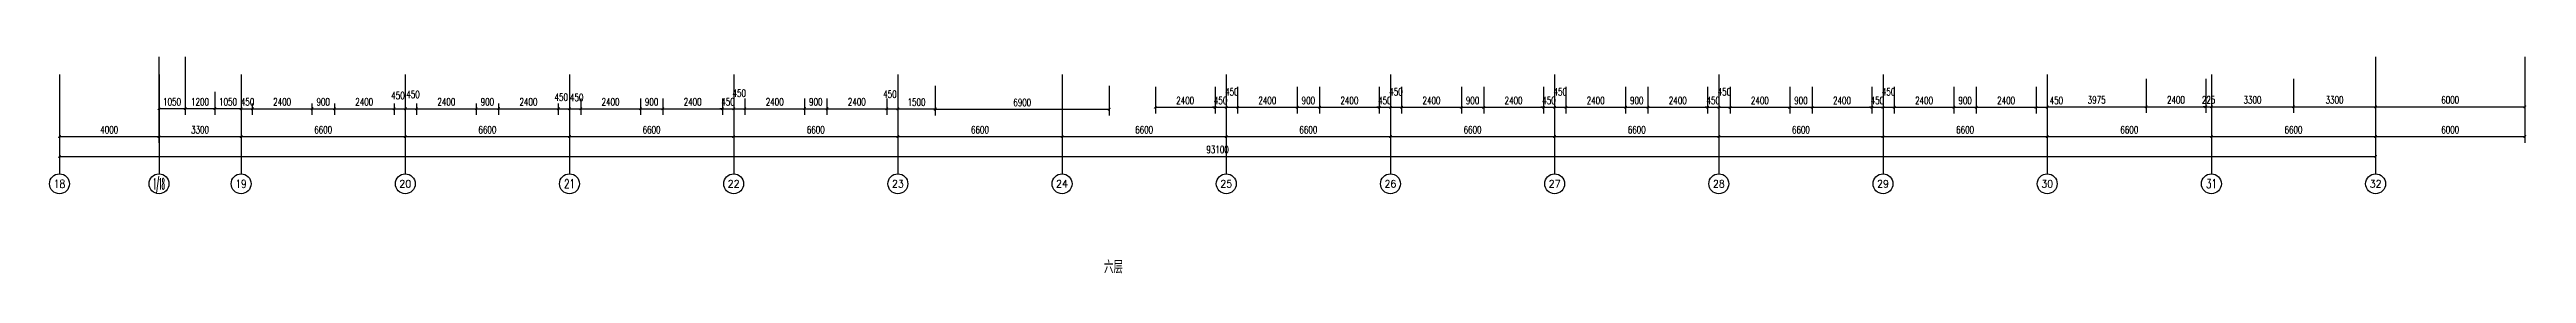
# Model space of a CAD drawing. Header units: millimetres. Extents: x 842 to 115148, y 259 to 29066.
# Drawn here: x 6242 to 105806, y 259 to 9266 of the extents above; entities that cross this region are included whole.
import ezdxf
from ezdxf.enums import TextEntityAlignment as Align

# ---------------------------------------------------------------- set-up
doc = ezdxf.new("R2010")
doc.units = ezdxf.units.MM
for name, color, linetype in [('AXIS', 3, 'Continuous'), ('AXIS_TEXT', 7, 'Continuous'), ('PUB_DIM', 3, 'Continuous'), ('PUB_TEXT', 7, 'Continuous')]:
    doc.layers.add(name, color=color, linetype=linetype)
doc.styles.add('_TCH_AXIS', font='COMPLEX', dxfattribs={"bigfont": 'GBCBIG'})
doc.styles.add('_TCH_DIM_T3', font='SIMPLEX', dxfattribs={"width": 0.705882, "bigfont": 'GBCBIG'})
doc.styles.add('COMPLEX', font='COMPLEX')
doc.styles.get("Standard").update_dxf_attribs({"font": 'txt', "bigfont": 'gbcbig.shx'})
doc.dimstyles.new('_TCH_ARCH&&100', dxfattribs={"dimtxt": 297.5, "dimasz": 100, "dimexe": 250, "dimexo": 300, "dimgap": 126.25, "dimtad": 1, "dimdec": 0, "dimzin": 0, "dimdsep": 46, "dimtxsty": '_TCH_DIM_T3', "dimblk": 'ARCHTICK', "dimcen": 0.09, "dimclrt": 7, "dimazin": 2, "dimtfac": 1, "dimtdec": 0, "dimtix": 1, "dimtmove": 2, "dimatfit": 3, "dimfxl": 1, "dimtolj": 1, "dimtzin": 0, "dimarcsym": 0})

msp = doc.modelspace()

# ---------------------------------------------------------------- texts
at = {"layer": 'PUB_TEXT'}
msp.add_text('六层', height=510.64, dxfattribs=at).set_placement((48624.9, 264))

# ---------------------------------------------------------------- blocks, each defined once
blk = doc.blocks.new('_ArchTick')
at = {"color": 0, "linetype": 'ByBlock', "const_width": 0.4}
blk.add_lwpolyline([(-0.5, -0.5), (0.5, 0.5)], dxfattribs=at)
blk = doc.blocks.new('*D90')
at = {"layer": 'Defpoints', "color": 0}
for p in [(13942, 7393), (14392, 7393), (14392, 6886)]:
    blk.add_point(p, dxfattribs=at)
at = {"layer": 'PUB_DIM', "color": 0, "lineweight": -2}
for p, q in [((13942, 7093), (13942, 6636)), ((14392, 7093), (14392, 6636)), ((13942, 6886), (14392, 6886))]:
    blk.add_line(p, q, dxfattribs=at)
at = {"layer": 'PUB_DIM', "color": 0, "lineweight": -2, "xscale": 100, "yscale": 100, "zscale": 100, "rotation": 180}
blk.add_blockref('_ArchTick', (13942, 6886), dxfattribs=at)
at = {"layer": 'PUB_DIM', "color": 0, "lineweight": -2, "xscale": 100, "yscale": 100, "zscale": 100}
blk.add_blockref('_ArchTick', (14392, 6886), dxfattribs=at)
at = {"layer": 'PUB_DIM', "color": 7, "insert": (14202, 7161), "char_height": 297.5, "attachment_point": 5, "style": '_TCH_DIM_T3'}
blk.add_mtext('\\A1;450', dxfattribs=at)
blk = doc.blocks.new('*D91')
at = {"layer": 'Defpoints', "color": 0}
for p in [(14392, 7393), (16792, 7393), (16792, 6886)]:
    blk.add_point(p, dxfattribs=at)
at = {"layer": 'PUB_DIM', "color": 0, "lineweight": -2}
for p, q in [((14392, 7093), (14392, 6636)), ((16792, 7093), (16792, 6636)), ((14392, 6886), (16792, 6886))]:
    blk.add_line(p, q, dxfattribs=at)
at = {"layer": 'PUB_DIM', "color": 0, "lineweight": -2, "xscale": 100, "yscale": 100, "zscale": 100, "rotation": 180}
blk.add_blockref('_ArchTick', (14392, 6886), dxfattribs=at)
at = {"layer": 'PUB_DIM', "color": 0, "lineweight": -2, "xscale": 100, "yscale": 100, "zscale": 100}
blk.add_blockref('_ArchTick', (16792, 6886), dxfattribs=at)
at = {"layer": 'PUB_DIM', "color": 7, "insert": (15592, 7161), "char_height": 297.5, "attachment_point": 5, "style": '_TCH_DIM_T3'}
blk.add_mtext('\\A1;2400', dxfattribs=at)
blk = doc.blocks.new('*D92')
at = {"layer": 'Defpoints', "color": 0}
for p in [(16792, 7393), (17692, 7393), (17692, 6886)]:
    blk.add_point(p, dxfattribs=at)
at = {"layer": 'PUB_DIM', "color": 0, "lineweight": -2}
for p, q in [((16792, 7093), (16792, 6636)), ((17692, 7093), (17692, 6636)), ((16792, 6886), (17692, 6886))]:
    blk.add_line(p, q, dxfattribs=at)
at = {"layer": 'PUB_DIM', "color": 0, "lineweight": -2, "xscale": 100, "yscale": 100, "zscale": 100, "rotation": 180}
blk.add_blockref('_ArchTick', (16792, 6886), dxfattribs=at)
at = {"layer": 'PUB_DIM', "color": 0, "lineweight": -2, "xscale": 100, "yscale": 100, "zscale": 100}
blk.add_blockref('_ArchTick', (17692, 6886), dxfattribs=at)
at = {"layer": 'PUB_DIM', "color": 7, "insert": (17242, 7161), "char_height": 297.5, "attachment_point": 5, "style": '_TCH_DIM_T3'}
blk.add_mtext('\\A1;900', dxfattribs=at)
blk = doc.blocks.new('*D93')
at = {"layer": 'Defpoints', "color": 0}
for p in [(17692, 7393), (20092, 7393), (20092, 6886)]:
    blk.add_point(p, dxfattribs=at)
at = {"layer": 'PUB_DIM', "color": 0, "lineweight": -2}
for p, q in [((17692, 7093), (17692, 6636)), ((20092, 7093), (20092, 6636)), ((17692, 6886), (20092, 6886))]:
    blk.add_line(p, q, dxfattribs=at)
at = {"layer": 'PUB_DIM', "color": 0, "lineweight": -2, "xscale": 100, "yscale": 100, "zscale": 100, "rotation": 180}
blk.add_blockref('_ArchTick', (17692, 6886), dxfattribs=at)
at = {"layer": 'PUB_DIM', "color": 0, "lineweight": -2, "xscale": 100, "yscale": 100, "zscale": 100}
blk.add_blockref('_ArchTick', (20092, 6886), dxfattribs=at)
at = {"layer": 'PUB_DIM', "color": 7, "insert": (18892, 7161), "char_height": 297.5, "attachment_point": 5, "style": '_TCH_DIM_T3'}
blk.add_mtext('\\A1;2400', dxfattribs=at)
blk = doc.blocks.new('*D94')
at = {"layer": 'Defpoints', "color": 0}
for p in [(20092, 7393), (20542, 7393), (20542, 6886)]:
    blk.add_point(p, dxfattribs=at)
at = {"layer": 'PUB_DIM', "color": 0, "lineweight": -2}
for p, q in [((20092, 7093), (20092, 6636)), ((20542, 7093), (20542, 6636)), ((20092, 6886), (20542, 6886))]:
    blk.add_line(p, q, dxfattribs=at)
at = {"layer": 'PUB_DIM', "color": 0, "lineweight": -2, "xscale": 100, "yscale": 100, "zscale": 100, "rotation": 180}
blk.add_blockref('_ArchTick', (20092, 6886), dxfattribs=at)
at = {"layer": 'PUB_DIM', "color": 0, "lineweight": -2, "xscale": 100, "yscale": 100, "zscale": 100}
blk.add_blockref('_ArchTick', (20542, 6886), dxfattribs=at)
at = {"layer": 'PUB_DIM', "color": 7, "insert": (20249, 7415), "char_height": 297.5, "attachment_point": 5, "style": '_TCH_DIM_T3'}
blk.add_mtext('\\A1;450', dxfattribs=at)
blk = doc.blocks.new('*D95')
at = {"layer": 'Defpoints', "color": 0}
for p in [(20542, 7393), (20992, 7393), (20992, 6886)]:
    blk.add_point(p, dxfattribs=at)
at = {"layer": 'PUB_DIM', "color": 0, "lineweight": -2}
for p, q in [((20542, 7093), (20542, 6636)), ((20992, 7093), (20992, 6636)), ((20542, 6886), (20992, 6886))]:
    blk.add_line(p, q, dxfattribs=at)
at = {"layer": 'PUB_DIM', "color": 0, "lineweight": -2, "xscale": 100, "yscale": 100, "zscale": 100, "rotation": 180}
blk.add_blockref('_ArchTick', (20542, 6886), dxfattribs=at)
at = {"layer": 'PUB_DIM', "color": 0, "lineweight": -2, "xscale": 100, "yscale": 100, "zscale": 100}
blk.add_blockref('_ArchTick', (20992, 6886), dxfattribs=at)
at = {"layer": 'PUB_DIM', "color": 7, "insert": (20853, 7462), "char_height": 297.5, "attachment_point": 5, "style": '_TCH_DIM_T3'}
blk.add_mtext('\\A1;450', dxfattribs=at)
blk = doc.blocks.new('*D96')
at = {"layer": 'Defpoints', "color": 0}
for p in [(20992, 7393), (23392, 7393), (23392, 6886)]:
    blk.add_point(p, dxfattribs=at)
at = {"layer": 'PUB_DIM', "color": 0, "lineweight": -2}
for p, q in [((20992, 7093), (20992, 6636)), ((23392, 7093), (23392, 6636)), ((20992, 6886), (23392, 6886))]:
    blk.add_line(p, q, dxfattribs=at)
at = {"layer": 'PUB_DIM', "color": 0, "lineweight": -2, "xscale": 100, "yscale": 100, "zscale": 100, "rotation": 180}
blk.add_blockref('_ArchTick', (20992, 6886), dxfattribs=at)
at = {"layer": 'PUB_DIM', "color": 0, "lineweight": -2, "xscale": 100, "yscale": 100, "zscale": 100}
blk.add_blockref('_ArchTick', (23392, 6886), dxfattribs=at)
at = {"layer": 'PUB_DIM', "color": 7, "insert": (22192, 7161), "char_height": 297.5, "attachment_point": 5, "style": '_TCH_DIM_T3'}
blk.add_mtext('\\A1;2400', dxfattribs=at)
blk = doc.blocks.new('*D97')
at = {"layer": 'Defpoints', "color": 0}
for p in [(23392, 7393), (24292, 7393), (24292, 6886)]:
    blk.add_point(p, dxfattribs=at)
at = {"layer": 'PUB_DIM', "color": 0, "lineweight": -2}
for p, q in [((23392, 7093), (23392, 6636)), ((24292, 7093), (24292, 6636)), ((23392, 6886), (24292, 6886))]:
    blk.add_line(p, q, dxfattribs=at)
at = {"layer": 'PUB_DIM', "color": 0, "lineweight": -2, "xscale": 100, "yscale": 100, "zscale": 100, "rotation": 180}
blk.add_blockref('_ArchTick', (23392, 6886), dxfattribs=at)
at = {"layer": 'PUB_DIM', "color": 0, "lineweight": -2, "xscale": 100, "yscale": 100, "zscale": 100}
blk.add_blockref('_ArchTick', (24292, 6886), dxfattribs=at)
at = {"layer": 'PUB_DIM', "color": 7, "insert": (23842, 7161), "char_height": 297.5, "attachment_point": 5, "style": '_TCH_DIM_T3'}
blk.add_mtext('\\A1;900', dxfattribs=at)
blk = doc.blocks.new('*D98')
at = {"layer": 'Defpoints', "color": 0}
for p in [(24292, 7393), (26692, 7393), (26692, 6886)]:
    blk.add_point(p, dxfattribs=at)
at = {"layer": 'PUB_DIM', "color": 0, "lineweight": -2}
for p, q in [((24292, 7093), (24292, 6636)), ((26692, 7093), (26692, 6636)), ((24292, 6886), (26692, 6886))]:
    blk.add_line(p, q, dxfattribs=at)
at = {"layer": 'PUB_DIM', "color": 0, "lineweight": -2, "xscale": 100, "yscale": 100, "zscale": 100, "rotation": 180}
blk.add_blockref('_ArchTick', (24292, 6886), dxfattribs=at)
at = {"layer": 'PUB_DIM', "color": 0, "lineweight": -2, "xscale": 100, "yscale": 100, "zscale": 100}
blk.add_blockref('_ArchTick', (26692, 6886), dxfattribs=at)
at = {"layer": 'PUB_DIM', "color": 7, "insert": (25492, 7161), "char_height": 297.5, "attachment_point": 5, "style": '_TCH_DIM_T3'}
blk.add_mtext('\\A1;2400', dxfattribs=at)
blk = doc.blocks.new('*D99')
at = {"layer": 'Defpoints', "color": 0}
for p in [(26692, 7393), (27142, 7393), (27142, 6886)]:
    blk.add_point(p, dxfattribs=at)
at = {"layer": 'PUB_DIM', "color": 0, "lineweight": -2}
for p, q in [((26692, 7093), (26692, 6636)), ((27142, 7093), (27142, 6636)), ((26692, 6886), (27142, 6886))]:
    blk.add_line(p, q, dxfattribs=at)
at = {"layer": 'PUB_DIM', "color": 0, "lineweight": -2, "xscale": 100, "yscale": 100, "zscale": 100, "rotation": 180}
blk.add_blockref('_ArchTick', (26692, 6886), dxfattribs=at)
at = {"layer": 'PUB_DIM', "color": 0, "lineweight": -2, "xscale": 100, "yscale": 100, "zscale": 100}
blk.add_blockref('_ArchTick', (27142, 6886), dxfattribs=at)
at = {"layer": 'PUB_DIM', "color": 7, "insert": (26810, 7349), "char_height": 297.5, "attachment_point": 5, "style": '_TCH_DIM_T3'}
blk.add_mtext('\\A1;450', dxfattribs=at)
blk = doc.blocks.new('*D100')
at = {"layer": 'Defpoints', "color": 0}
for p in [(27142, 7598), (27592, 7598), (27592, 6886)]:
    blk.add_point(p, dxfattribs=at)
at = {"layer": 'PUB_DIM', "color": 0, "lineweight": -2}
for p, q in [((27142, 7298), (27142, 6636)), ((27592, 7298), (27592, 6636)), ((27142, 6886), (27592, 6886))]:
    blk.add_line(p, q, dxfattribs=at)
at = {"layer": 'PUB_DIM', "color": 0, "lineweight": -2, "xscale": 100, "yscale": 100, "zscale": 100, "rotation": 180}
blk.add_blockref('_ArchTick', (27142, 6886), dxfattribs=at)
at = {"layer": 'PUB_DIM', "color": 0, "lineweight": -2, "xscale": 100, "yscale": 100, "zscale": 100}
blk.add_blockref('_ArchTick', (27592, 6886), dxfattribs=at)
at = {"layer": 'PUB_DIM', "color": 7, "insert": (27432, 7338), "char_height": 297.5, "attachment_point": 5, "style": '_TCH_DIM_T3'}
blk.add_mtext('\\A1;450', dxfattribs=at)
blk = doc.blocks.new('*D101')
at = {"layer": 'Defpoints', "color": 0}
for p in [(27592, 7598), (29992, 7598), (29992, 6886)]:
    blk.add_point(p, dxfattribs=at)
at = {"layer": 'PUB_DIM', "color": 0, "lineweight": -2}
for p, q in [((27592, 7298), (27592, 6636)), ((29992, 7298), (29992, 6636)), ((27592, 6886), (29992, 6886))]:
    blk.add_line(p, q, dxfattribs=at)
at = {"layer": 'PUB_DIM', "color": 0, "lineweight": -2, "xscale": 100, "yscale": 100, "zscale": 100, "rotation": 180}
blk.add_blockref('_ArchTick', (27592, 6886), dxfattribs=at)
at = {"layer": 'PUB_DIM', "color": 0, "lineweight": -2, "xscale": 100, "yscale": 100, "zscale": 100}
blk.add_blockref('_ArchTick', (29992, 6886), dxfattribs=at)
at = {"layer": 'PUB_DIM', "color": 7, "insert": (28792, 7161), "char_height": 297.5, "attachment_point": 5, "style": '_TCH_DIM_T3'}
blk.add_mtext('\\A1;2400', dxfattribs=at)
blk = doc.blocks.new('*D102')
at = {"layer": 'Defpoints', "color": 0}
for p in [(29992, 7598), (30892, 7598), (30892, 6886)]:
    blk.add_point(p, dxfattribs=at)
at = {"layer": 'PUB_DIM', "color": 0, "lineweight": -2}
for p, q in [((29992, 7298), (29992, 6636)), ((30892, 7298), (30892, 6636)), ((29992, 6886), (30892, 6886))]:
    blk.add_line(p, q, dxfattribs=at)
at = {"layer": 'PUB_DIM', "color": 0, "lineweight": -2, "xscale": 100, "yscale": 100, "zscale": 100, "rotation": 180}
blk.add_blockref('_ArchTick', (29992, 6886), dxfattribs=at)
at = {"layer": 'PUB_DIM', "color": 0, "lineweight": -2, "xscale": 100, "yscale": 100, "zscale": 100}
blk.add_blockref('_ArchTick', (30892, 6886), dxfattribs=at)
at = {"layer": 'PUB_DIM', "color": 7, "insert": (30442, 7161), "char_height": 297.5, "attachment_point": 5, "style": '_TCH_DIM_T3'}
blk.add_mtext('\\A1;900', dxfattribs=at)
blk = doc.blocks.new('*D103')
at = {"layer": 'Defpoints', "color": 0}
for p in [(30892, 7598), (33292, 7598), (33292, 6886)]:
    blk.add_point(p, dxfattribs=at)
at = {"layer": 'PUB_DIM', "color": 0, "lineweight": -2}
for p, q in [((30892, 7298), (30892, 6636)), ((33292, 7298), (33292, 6636)), ((30892, 6886), (33292, 6886))]:
    blk.add_line(p, q, dxfattribs=at)
at = {"layer": 'PUB_DIM', "color": 0, "lineweight": -2, "xscale": 100, "yscale": 100, "zscale": 100, "rotation": 180}
blk.add_blockref('_ArchTick', (30892, 6886), dxfattribs=at)
at = {"layer": 'PUB_DIM', "color": 0, "lineweight": -2, "xscale": 100, "yscale": 100, "zscale": 100}
blk.add_blockref('_ArchTick', (33292, 6886), dxfattribs=at)
at = {"layer": 'PUB_DIM', "color": 7, "insert": (32092, 7161), "char_height": 297.5, "attachment_point": 5, "style": '_TCH_DIM_T3'}
blk.add_mtext('\\A1;2400', dxfattribs=at)
blk = doc.blocks.new('*D104')
at = {"layer": 'Defpoints', "color": 0}
for p in [(33292, 7598), (33742, 7598), (33742, 6886)]:
    blk.add_point(p, dxfattribs=at)
at = {"layer": 'PUB_DIM', "color": 0, "lineweight": -2}
for p, q in [((33292, 7298), (33292, 6636)), ((33742, 7298), (33742, 6636)), ((33292, 6886), (33192, 6886)), ((33292, 6886), (33742, 6886)), ((33742, 6886), (33842, 6886))]:
    blk.add_line(p, q, dxfattribs=at)
at = {"layer": 'PUB_DIM', "color": 0, "lineweight": -2, "xscale": 100, "yscale": 100, "zscale": 100}
blk.add_blockref('_ArchTick', (33292, 6886), dxfattribs=at)
at = {"layer": 'PUB_DIM', "color": 0, "lineweight": -2, "xscale": 100, "yscale": 100, "zscale": 100, "rotation": 180}
blk.add_blockref('_ArchTick', (33742, 6886), dxfattribs=at)
at = {"layer": 'PUB_DIM', "color": 7, "insert": (33517, 7161), "char_height": 297.5, "attachment_point": 5, "style": '_TCH_DIM_T3'}
blk.add_mtext('\\A1;450', dxfattribs=at)
blk = doc.blocks.new('*D105')
at = {"layer": 'Defpoints', "color": 0}
for p in [(33742, 7598), (34192, 7598), (34192, 6886)]:
    blk.add_point(p, dxfattribs=at)
at = {"layer": 'PUB_DIM', "color": 0, "lineweight": -2}
for p, q in [((33742, 7298), (33742, 6636)), ((34192, 7298), (34192, 6636)), ((33742, 6886), (34192, 6886))]:
    blk.add_line(p, q, dxfattribs=at)
at = {"layer": 'PUB_DIM', "color": 0, "lineweight": -2, "xscale": 100, "yscale": 100, "zscale": 100, "rotation": 180}
blk.add_blockref('_ArchTick', (33742, 6886), dxfattribs=at)
at = {"layer": 'PUB_DIM', "color": 0, "lineweight": -2, "xscale": 100, "yscale": 100, "zscale": 100}
blk.add_blockref('_ArchTick', (34192, 6886), dxfattribs=at)
at = {"layer": 'PUB_DIM', "color": 7, "insert": (33967, 7511), "char_height": 297.5, "attachment_point": 5, "style": '_TCH_DIM_T3'}
blk.add_mtext('\\A1;450', dxfattribs=at)
blk = doc.blocks.new('*D106')
at = {"layer": 'Defpoints', "color": 0}
for p in [(34192, 7598), (36592, 7598), (36592, 6886)]:
    blk.add_point(p, dxfattribs=at)
at = {"layer": 'PUB_DIM', "color": 0, "lineweight": -2}
for p, q in [((34192, 7298), (34192, 6636)), ((36592, 7298), (36592, 6636)), ((34192, 6886), (36592, 6886))]:
    blk.add_line(p, q, dxfattribs=at)
at = {"layer": 'PUB_DIM', "color": 0, "lineweight": -2, "xscale": 100, "yscale": 100, "zscale": 100, "rotation": 180}
blk.add_blockref('_ArchTick', (34192, 6886), dxfattribs=at)
at = {"layer": 'PUB_DIM', "color": 0, "lineweight": -2, "xscale": 100, "yscale": 100, "zscale": 100}
blk.add_blockref('_ArchTick', (36592, 6886), dxfattribs=at)
at = {"layer": 'PUB_DIM', "color": 7, "insert": (35392, 7161), "char_height": 297.5, "attachment_point": 5, "style": '_TCH_DIM_T3'}
blk.add_mtext('\\A1;2400', dxfattribs=at)
blk = doc.blocks.new('*D107')
at = {"layer": 'Defpoints', "color": 0}
for p in [(36592, 7598), (37492, 7598), (37492, 6886)]:
    blk.add_point(p, dxfattribs=at)
at = {"layer": 'PUB_DIM', "color": 0, "lineweight": -2}
for p, q in [((36592, 7298), (36592, 6636)), ((37492, 7298), (37492, 6636)), ((36592, 6886), (37492, 6886))]:
    blk.add_line(p, q, dxfattribs=at)
at = {"layer": 'PUB_DIM', "color": 0, "lineweight": -2, "xscale": 100, "yscale": 100, "zscale": 100, "rotation": 180}
blk.add_blockref('_ArchTick', (36592, 6886), dxfattribs=at)
at = {"layer": 'PUB_DIM', "color": 0, "lineweight": -2, "xscale": 100, "yscale": 100, "zscale": 100}
blk.add_blockref('_ArchTick', (37492, 6886), dxfattribs=at)
at = {"layer": 'PUB_DIM', "color": 7, "insert": (37042, 7161), "char_height": 297.5, "attachment_point": 5, "style": '_TCH_DIM_T3'}
blk.add_mtext('\\A1;900', dxfattribs=at)
blk = doc.blocks.new('*D108')
at = {"layer": 'Defpoints', "color": 0}
for p in [(37492, 7598), (39892, 7598), (39892, 6886)]:
    blk.add_point(p, dxfattribs=at)
at = {"layer": 'PUB_DIM', "color": 0, "lineweight": -2}
for p, q in [((37492, 7298), (37492, 6636)), ((39892, 7298), (39892, 6636)), ((37492, 6886), (39892, 6886))]:
    blk.add_line(p, q, dxfattribs=at)
at = {"layer": 'PUB_DIM', "color": 0, "lineweight": -2, "xscale": 100, "yscale": 100, "zscale": 100, "rotation": 180}
blk.add_blockref('_ArchTick', (37492, 6886), dxfattribs=at)
at = {"layer": 'PUB_DIM', "color": 0, "lineweight": -2, "xscale": 100, "yscale": 100, "zscale": 100}
blk.add_blockref('_ArchTick', (39892, 6886), dxfattribs=at)
at = {"layer": 'PUB_DIM', "color": 7, "insert": (38692, 7161), "char_height": 297.5, "attachment_point": 5, "style": '_TCH_DIM_T3'}
blk.add_mtext('\\A1;2400', dxfattribs=at)
blk = doc.blocks.new('*D109')
at = {"layer": 'Defpoints', "color": 0}
for p in [(39892, 7598), (40342, 7598), (40342, 6886)]:
    blk.add_point(p, dxfattribs=at)
at = {"layer": 'PUB_DIM', "color": 0, "lineweight": -2}
for p, q in [((39892, 7298), (39892, 6636)), ((40342, 7298), (40342, 6636)), ((39892, 6886), (40342, 6886))]:
    blk.add_line(p, q, dxfattribs=at)
at = {"layer": 'PUB_DIM', "color": 0, "lineweight": -2, "xscale": 100, "yscale": 100, "zscale": 100, "rotation": 180}
blk.add_blockref('_ArchTick', (39892, 6886), dxfattribs=at)
at = {"layer": 'PUB_DIM', "color": 0, "lineweight": -2, "xscale": 100, "yscale": 100, "zscale": 100}
blk.add_blockref('_ArchTick', (40342, 6886), dxfattribs=at)
at = {"layer": 'PUB_DIM', "color": 7, "insert": (40021, 7473), "char_height": 297.5, "attachment_point": 5, "style": '_TCH_DIM_T3'}
blk.add_mtext('\\A1;450', dxfattribs=at)
blk = doc.blocks.new('*D110')
at = {"layer": 'Defpoints', "color": 0}
for p in [(86542, 8393), (90517, 8393), (90517, 6963)]:
    blk.add_point(p, dxfattribs=at)
at = {"layer": 'PUB_DIM', "color": 0, "lineweight": -2}
for p, q in [((86542, 8093), (86542, 6713)), ((90517, 8093), (90517, 6713)), ((86542, 6963), (90517, 6963))]:
    blk.add_line(p, q, dxfattribs=at)
at = {"layer": 'PUB_DIM', "color": 0, "lineweight": -2, "xscale": 100, "yscale": 100, "zscale": 100, "rotation": 180}
blk.add_blockref('_ArchTick', (86542, 6963), dxfattribs=at)
at = {"layer": 'PUB_DIM', "color": 0, "lineweight": -2, "xscale": 100, "yscale": 100, "zscale": 100}
blk.add_blockref('_ArchTick', (90517, 6963), dxfattribs=at)
at = {"layer": 'PUB_DIM', "color": 7, "insert": (88530, 7238), "char_height": 297.5, "attachment_point": 5, "style": '_TCH_DIM_T3'}
blk.add_mtext('\\A1;3975', dxfattribs=at)
blk = doc.blocks.new('*D111')
at = {"layer": 'Defpoints', "color": 0}
for p in [(90517, 8393), (92917, 8393), (92917, 6963)]:
    blk.add_point(p, dxfattribs=at)
at = {"layer": 'PUB_DIM', "color": 0, "lineweight": -2}
for p, q in [((90517, 8093), (90517, 6713)), ((92917, 8093), (92917, 6713)), ((90517, 6963), (92917, 6963))]:
    blk.add_line(p, q, dxfattribs=at)
at = {"layer": 'PUB_DIM', "color": 0, "lineweight": -2, "xscale": 100, "yscale": 100, "zscale": 100, "rotation": 180}
blk.add_blockref('_ArchTick', (90517, 6963), dxfattribs=at)
at = {"layer": 'PUB_DIM', "color": 0, "lineweight": -2, "xscale": 100, "yscale": 100, "zscale": 100}
blk.add_blockref('_ArchTick', (92917, 6963), dxfattribs=at)
at = {"layer": 'PUB_DIM', "color": 7, "insert": (91717, 7238), "char_height": 297.5, "attachment_point": 5, "style": '_TCH_DIM_T3'}
blk.add_mtext('\\A1;2400', dxfattribs=at)
blk = doc.blocks.new('*D112')
at = {"layer": 'Defpoints', "color": 0}
for p in [(92917, 8393), (93142, 8393), (93142, 6963)]:
    blk.add_point(p, dxfattribs=at)
at = {"layer": 'PUB_DIM', "color": 0, "lineweight": -2}
for p, q in [((92917, 8093), (92917, 6713)), ((93142, 8093), (93142, 6713)), ((92917, 6963), (92817, 6963)), ((92917, 6963), (93142, 6963)), ((93142, 6963), (93242, 6963))]:
    blk.add_line(p, q, dxfattribs=at)
at = {"layer": 'PUB_DIM', "color": 0, "lineweight": -2, "xscale": 100, "yscale": 100, "zscale": 100}
blk.add_blockref('_ArchTick', (92917, 6963), dxfattribs=at)
at = {"layer": 'PUB_DIM', "color": 0, "lineweight": -2, "xscale": 100, "yscale": 100, "zscale": 100, "rotation": 180}
blk.add_blockref('_ArchTick', (93142, 6963), dxfattribs=at)
at = {"layer": 'PUB_DIM', "color": 7, "insert": (93030, 7238), "char_height": 297.5, "attachment_point": 5, "style": '_TCH_DIM_T3'}
blk.add_mtext('\\A1;225', dxfattribs=at)
blk = doc.blocks.new('*D113')
at = {"layer": 'Defpoints', "color": 0}
for p in [(93142, 8393), (96442, 8393), (96442, 6963)]:
    blk.add_point(p, dxfattribs=at)
at = {"layer": 'PUB_DIM', "color": 0, "lineweight": -2}
for p, q in [((93142, 8093), (93142, 6713)), ((96442, 8093), (96442, 6713)), ((93142, 6963), (96442, 6963))]:
    blk.add_line(p, q, dxfattribs=at)
at = {"layer": 'PUB_DIM', "color": 0, "lineweight": -2, "xscale": 100, "yscale": 100, "zscale": 100, "rotation": 180}
blk.add_blockref('_ArchTick', (93142, 6963), dxfattribs=at)
at = {"layer": 'PUB_DIM', "color": 0, "lineweight": -2, "xscale": 100, "yscale": 100, "zscale": 100}
blk.add_blockref('_ArchTick', (96442, 6963), dxfattribs=at)
at = {"layer": 'PUB_DIM', "color": 7, "insert": (94792, 7238), "char_height": 297.5, "attachment_point": 5, "style": '_TCH_DIM_T3'}
blk.add_mtext('\\A1;3300', dxfattribs=at)
blk = doc.blocks.new('*D114')
at = {"layer": 'Defpoints', "color": 0}
for p in [(96442, 8393), (99742, 8393), (99742, 6963)]:
    blk.add_point(p, dxfattribs=at)
at = {"layer": 'PUB_DIM', "color": 0, "lineweight": -2}
for p, q in [((96442, 8093), (96442, 6713)), ((99742, 8093), (99742, 6713)), ((96442, 6963), (99742, 6963))]:
    blk.add_line(p, q, dxfattribs=at)
at = {"layer": 'PUB_DIM', "color": 0, "lineweight": -2, "xscale": 100, "yscale": 100, "zscale": 100, "rotation": 180}
blk.add_blockref('_ArchTick', (96442, 6963), dxfattribs=at)
at = {"layer": 'PUB_DIM', "color": 0, "lineweight": -2, "xscale": 100, "yscale": 100, "zscale": 100}
blk.add_blockref('_ArchTick', (99742, 6963), dxfattribs=at)
at = {"layer": 'PUB_DIM', "color": 7, "insert": (98092, 7238), "char_height": 297.5, "attachment_point": 5, "style": '_TCH_DIM_T3'}
blk.add_mtext('\\A1;3300', dxfattribs=at)
blk = doc.blocks.new('*D115')
at = {"layer": 'Defpoints', "color": 0}
for p in [(99742, 8393), (105742, 8393), (105742, 6963)]:
    blk.add_point(p, dxfattribs=at)
at = {"layer": 'PUB_DIM', "color": 0, "lineweight": -2}
for p, q in [((99742, 8093), (99742, 6713)), ((105742, 8093), (105742, 6713)), ((99742, 6963), (105742, 6963))]:
    blk.add_line(p, q, dxfattribs=at)
at = {"layer": 'PUB_DIM', "color": 0, "lineweight": -2, "xscale": 100, "yscale": 100, "zscale": 100, "rotation": 180}
blk.add_blockref('_ArchTick', (99742, 6963), dxfattribs=at)
at = {"layer": 'PUB_DIM', "color": 0, "lineweight": -2, "xscale": 100, "yscale": 100, "zscale": 100}
blk.add_blockref('_ArchTick', (105742, 6963), dxfattribs=at)
at = {"layer": 'PUB_DIM', "color": 7, "insert": (102742, 7238), "char_height": 297.5, "attachment_point": 5, "style": '_TCH_DIM_T3'}
blk.add_mtext('\\A1;6000', dxfattribs=at)
blk = doc.blocks.new('*D116')
at = {"layer": 'Defpoints', "color": 0}
for p in [(50692, 8060), (53092, 8060), (53092, 6943)]:
    blk.add_point(p, dxfattribs=at)
at = {"layer": 'PUB_DIM', "color": 0, "lineweight": -2}
for p, q in [((50692, 7760), (50692, 6693)), ((53092, 7760), (53092, 6693)), ((50692, 6943), (53092, 6943))]:
    blk.add_line(p, q, dxfattribs=at)
at = {"layer": 'PUB_DIM', "color": 0, "lineweight": -2, "xscale": 100, "yscale": 100, "zscale": 100, "rotation": 180}
blk.add_blockref('_ArchTick', (50692, 6943), dxfattribs=at)
at = {"layer": 'PUB_DIM', "color": 0, "lineweight": -2, "xscale": 100, "yscale": 100, "zscale": 100}
blk.add_blockref('_ArchTick', (53092, 6943), dxfattribs=at)
at = {"layer": 'PUB_DIM', "color": 7, "insert": (51892, 7218), "char_height": 297.5, "attachment_point": 5, "style": '_TCH_DIM_T3'}
blk.add_mtext('\\A1;2400', dxfattribs=at)
blk = doc.blocks.new('*D117')
at = {"layer": 'Defpoints', "color": 0}
for p in [(53092, 8060), (53542, 8060), (53542, 6943)]:
    blk.add_point(p, dxfattribs=at)
at = {"layer": 'PUB_DIM', "color": 0, "lineweight": -2}
for p, q in [((53092, 7760), (53092, 6693)), ((53542, 7760), (53542, 6693)), ((53092, 6943), (52992, 6943)), ((53092, 6943), (53542, 6943)), ((53542, 6943), (53642, 6943))]:
    blk.add_line(p, q, dxfattribs=at)
at = {"layer": 'PUB_DIM', "color": 0, "lineweight": -2, "xscale": 100, "yscale": 100, "zscale": 100}
blk.add_blockref('_ArchTick', (53092, 6943), dxfattribs=at)
at = {"layer": 'PUB_DIM', "color": 0, "lineweight": -2, "xscale": 100, "yscale": 100, "zscale": 100, "rotation": 180}
blk.add_blockref('_ArchTick', (53542, 6943), dxfattribs=at)
at = {"layer": 'PUB_DIM', "color": 7, "insert": (53317, 7218), "char_height": 297.5, "attachment_point": 5, "style": '_TCH_DIM_T3'}
blk.add_mtext('\\A1;450', dxfattribs=at)
blk = doc.blocks.new('*D118')
at = {"layer": 'Defpoints', "color": 0}
for p in [(53542, 8060), (53992, 8060), (53992, 6943)]:
    blk.add_point(p, dxfattribs=at)
at = {"layer": 'PUB_DIM', "color": 0, "lineweight": -2}
for p, q in [((53542, 7760), (53542, 6693)), ((53992, 7760), (53992, 6693)), ((53542, 6943), (53992, 6943))]:
    blk.add_line(p, q, dxfattribs=at)
at = {"layer": 'PUB_DIM', "color": 0, "lineweight": -2, "xscale": 100, "yscale": 100, "zscale": 100, "rotation": 180}
blk.add_blockref('_ArchTick', (53542, 6943), dxfattribs=at)
at = {"layer": 'PUB_DIM', "color": 0, "lineweight": -2, "xscale": 100, "yscale": 100, "zscale": 100}
blk.add_blockref('_ArchTick', (53992, 6943), dxfattribs=at)
at = {"layer": 'PUB_DIM', "color": 7, "insert": (53767, 7568), "char_height": 297.5, "attachment_point": 5, "style": '_TCH_DIM_T3'}
blk.add_mtext('\\A1;450', dxfattribs=at)
blk = doc.blocks.new('*D119')
at = {"layer": 'Defpoints', "color": 0}
for p in [(53992, 8060), (56392, 8060), (56392, 6943)]:
    blk.add_point(p, dxfattribs=at)
at = {"layer": 'PUB_DIM', "color": 0, "lineweight": -2}
for p, q in [((53992, 7760), (53992, 6693)), ((56392, 7760), (56392, 6693)), ((53992, 6943), (56392, 6943))]:
    blk.add_line(p, q, dxfattribs=at)
at = {"layer": 'PUB_DIM', "color": 0, "lineweight": -2, "xscale": 100, "yscale": 100, "zscale": 100, "rotation": 180}
blk.add_blockref('_ArchTick', (53992, 6943), dxfattribs=at)
at = {"layer": 'PUB_DIM', "color": 0, "lineweight": -2, "xscale": 100, "yscale": 100, "zscale": 100}
blk.add_blockref('_ArchTick', (56392, 6943), dxfattribs=at)
at = {"layer": 'PUB_DIM', "color": 7, "insert": (55192, 7218), "char_height": 297.5, "attachment_point": 5, "style": '_TCH_DIM_T3'}
blk.add_mtext('\\A1;2400', dxfattribs=at)
blk = doc.blocks.new('*D120')
at = {"layer": 'Defpoints', "color": 0}
for p in [(56392, 8060), (57292, 8060), (57292, 6943)]:
    blk.add_point(p, dxfattribs=at)
at = {"layer": 'PUB_DIM', "color": 0, "lineweight": -2}
for p, q in [((56392, 7760), (56392, 6693)), ((57292, 7760), (57292, 6693)), ((56392, 6943), (57292, 6943))]:
    blk.add_line(p, q, dxfattribs=at)
at = {"layer": 'PUB_DIM', "color": 0, "lineweight": -2, "xscale": 100, "yscale": 100, "zscale": 100, "rotation": 180}
blk.add_blockref('_ArchTick', (56392, 6943), dxfattribs=at)
at = {"layer": 'PUB_DIM', "color": 0, "lineweight": -2, "xscale": 100, "yscale": 100, "zscale": 100}
blk.add_blockref('_ArchTick', (57292, 6943), dxfattribs=at)
at = {"layer": 'PUB_DIM', "color": 7, "insert": (56842, 7218), "char_height": 297.5, "attachment_point": 5, "style": '_TCH_DIM_T3'}
blk.add_mtext('\\A1;900', dxfattribs=at)
blk = doc.blocks.new('*D121')
at = {"layer": 'Defpoints', "color": 0}
for p in [(57292, 8060), (59692, 8060), (59692, 6943)]:
    blk.add_point(p, dxfattribs=at)
at = {"layer": 'PUB_DIM', "color": 0, "lineweight": -2}
for p, q in [((57292, 7760), (57292, 6693)), ((59692, 7760), (59692, 6693)), ((57292, 6943), (59692, 6943))]:
    blk.add_line(p, q, dxfattribs=at)
at = {"layer": 'PUB_DIM', "color": 0, "lineweight": -2, "xscale": 100, "yscale": 100, "zscale": 100, "rotation": 180}
blk.add_blockref('_ArchTick', (57292, 6943), dxfattribs=at)
at = {"layer": 'PUB_DIM', "color": 0, "lineweight": -2, "xscale": 100, "yscale": 100, "zscale": 100}
blk.add_blockref('_ArchTick', (59692, 6943), dxfattribs=at)
at = {"layer": 'PUB_DIM', "color": 7, "insert": (58492, 7218), "char_height": 297.5, "attachment_point": 5, "style": '_TCH_DIM_T3'}
blk.add_mtext('\\A1;2400', dxfattribs=at)
blk = doc.blocks.new('*D122')
at = {"layer": 'Defpoints', "color": 0}
for p in [(59692, 8060), (60142, 8060), (60142, 6943)]:
    blk.add_point(p, dxfattribs=at)
at = {"layer": 'PUB_DIM', "color": 0, "lineweight": -2}
for p, q in [((59692, 7760), (59692, 6693)), ((60142, 7760), (60142, 6693)), ((59692, 6943), (59592, 6943)), ((59692, 6943), (60142, 6943)), ((60142, 6943), (60242, 6943))]:
    blk.add_line(p, q, dxfattribs=at)
at = {"layer": 'PUB_DIM', "color": 0, "lineweight": -2, "xscale": 100, "yscale": 100, "zscale": 100}
blk.add_blockref('_ArchTick', (59692, 6943), dxfattribs=at)
at = {"layer": 'PUB_DIM', "color": 0, "lineweight": -2, "xscale": 100, "yscale": 100, "zscale": 100, "rotation": 180}
blk.add_blockref('_ArchTick', (60142, 6943), dxfattribs=at)
at = {"layer": 'PUB_DIM', "color": 7, "insert": (59917, 7218), "char_height": 297.5, "attachment_point": 5, "style": '_TCH_DIM_T3'}
blk.add_mtext('\\A1;450', dxfattribs=at)
blk = doc.blocks.new('*D123')
at = {"layer": 'Defpoints', "color": 0}
for p in [(60142, 8060), (60592, 8060), (60592, 6943)]:
    blk.add_point(p, dxfattribs=at)
at = {"layer": 'PUB_DIM', "color": 0, "lineweight": -2}
for p, q in [((60142, 7760), (60142, 6693)), ((60592, 7760), (60592, 6693)), ((60142, 6943), (60592, 6943))]:
    blk.add_line(p, q, dxfattribs=at)
at = {"layer": 'PUB_DIM', "color": 0, "lineweight": -2, "xscale": 100, "yscale": 100, "zscale": 100, "rotation": 180}
blk.add_blockref('_ArchTick', (60142, 6943), dxfattribs=at)
at = {"layer": 'PUB_DIM', "color": 0, "lineweight": -2, "xscale": 100, "yscale": 100, "zscale": 100}
blk.add_blockref('_ArchTick', (60592, 6943), dxfattribs=at)
at = {"layer": 'PUB_DIM', "color": 7, "insert": (60367, 7568), "char_height": 297.5, "attachment_point": 5, "style": '_TCH_DIM_T3'}
blk.add_mtext('\\A1;450', dxfattribs=at)
blk = doc.blocks.new('*D124')
at = {"layer": 'Defpoints', "color": 0}
for p in [(60592, 8060), (62992, 8060), (62992, 6943)]:
    blk.add_point(p, dxfattribs=at)
at = {"layer": 'PUB_DIM', "color": 0, "lineweight": -2}
for p, q in [((60592, 7760), (60592, 6693)), ((62992, 7760), (62992, 6693)), ((60592, 6943), (62992, 6943))]:
    blk.add_line(p, q, dxfattribs=at)
at = {"layer": 'PUB_DIM', "color": 0, "lineweight": -2, "xscale": 100, "yscale": 100, "zscale": 100, "rotation": 180}
blk.add_blockref('_ArchTick', (60592, 6943), dxfattribs=at)
at = {"layer": 'PUB_DIM', "color": 0, "lineweight": -2, "xscale": 100, "yscale": 100, "zscale": 100}
blk.add_blockref('_ArchTick', (62992, 6943), dxfattribs=at)
at = {"layer": 'PUB_DIM', "color": 7, "insert": (61792, 7218), "char_height": 297.5, "attachment_point": 5, "style": '_TCH_DIM_T3'}
blk.add_mtext('\\A1;2400', dxfattribs=at)
blk = doc.blocks.new('*D125')
at = {"layer": 'Defpoints', "color": 0}
for p in [(62992, 8060), (63892, 8060), (63892, 6943)]:
    blk.add_point(p, dxfattribs=at)
at = {"layer": 'PUB_DIM', "color": 0, "lineweight": -2}
for p, q in [((62992, 7760), (62992, 6693)), ((63892, 7760), (63892, 6693)), ((62992, 6943), (63892, 6943))]:
    blk.add_line(p, q, dxfattribs=at)
at = {"layer": 'PUB_DIM', "color": 0, "lineweight": -2, "xscale": 100, "yscale": 100, "zscale": 100, "rotation": 180}
blk.add_blockref('_ArchTick', (62992, 6943), dxfattribs=at)
at = {"layer": 'PUB_DIM', "color": 0, "lineweight": -2, "xscale": 100, "yscale": 100, "zscale": 100}
blk.add_blockref('_ArchTick', (63892, 6943), dxfattribs=at)
at = {"layer": 'PUB_DIM', "color": 7, "insert": (63442, 7218), "char_height": 297.5, "attachment_point": 5, "style": '_TCH_DIM_T3'}
blk.add_mtext('\\A1;900', dxfattribs=at)
blk = doc.blocks.new('*D126')
at = {"layer": 'Defpoints', "color": 0}
for p in [(63892, 8060), (66292, 8060), (66292, 6943)]:
    blk.add_point(p, dxfattribs=at)
at = {"layer": 'PUB_DIM', "color": 0, "lineweight": -2}
for p, q in [((63892, 7760), (63892, 6693)), ((66292, 7760), (66292, 6693)), ((63892, 6943), (66292, 6943))]:
    blk.add_line(p, q, dxfattribs=at)
at = {"layer": 'PUB_DIM', "color": 0, "lineweight": -2, "xscale": 100, "yscale": 100, "zscale": 100, "rotation": 180}
blk.add_blockref('_ArchTick', (63892, 6943), dxfattribs=at)
at = {"layer": 'PUB_DIM', "color": 0, "lineweight": -2, "xscale": 100, "yscale": 100, "zscale": 100}
blk.add_blockref('_ArchTick', (66292, 6943), dxfattribs=at)
at = {"layer": 'PUB_DIM', "color": 7, "insert": (65092, 7218), "char_height": 297.5, "attachment_point": 5, "style": '_TCH_DIM_T3'}
blk.add_mtext('\\A1;2400', dxfattribs=at)
blk = doc.blocks.new('*D127')
at = {"layer": 'Defpoints', "color": 0}
for p in [(66292, 8060), (66742, 8060), (66742, 6943)]:
    blk.add_point(p, dxfattribs=at)
at = {"layer": 'PUB_DIM', "color": 0, "lineweight": -2}
for p, q in [((66292, 7760), (66292, 6693)), ((66742, 7760), (66742, 6693)), ((66292, 6943), (66192, 6943)), ((66292, 6943), (66742, 6943)), ((66742, 6943), (66842, 6943))]:
    blk.add_line(p, q, dxfattribs=at)
at = {"layer": 'PUB_DIM', "color": 0, "lineweight": -2, "xscale": 100, "yscale": 100, "zscale": 100}
blk.add_blockref('_ArchTick', (66292, 6943), dxfattribs=at)
at = {"layer": 'PUB_DIM', "color": 0, "lineweight": -2, "xscale": 100, "yscale": 100, "zscale": 100, "rotation": 180}
blk.add_blockref('_ArchTick', (66742, 6943), dxfattribs=at)
at = {"layer": 'PUB_DIM', "color": 7, "insert": (66517, 7218), "char_height": 297.5, "attachment_point": 5, "style": '_TCH_DIM_T3'}
blk.add_mtext('\\A1;450', dxfattribs=at)
blk = doc.blocks.new('*D128')
at = {"layer": 'Defpoints', "color": 0}
for p in [(66742, 8060), (67192, 8060), (67192, 6943)]:
    blk.add_point(p, dxfattribs=at)
at = {"layer": 'PUB_DIM', "color": 0, "lineweight": -2}
for p, q in [((66742, 7760), (66742, 6693)), ((67192, 7760), (67192, 6693)), ((66742, 6943), (67192, 6943))]:
    blk.add_line(p, q, dxfattribs=at)
at = {"layer": 'PUB_DIM', "color": 0, "lineweight": -2, "xscale": 100, "yscale": 100, "zscale": 100, "rotation": 180}
blk.add_blockref('_ArchTick', (66742, 6943), dxfattribs=at)
at = {"layer": 'PUB_DIM', "color": 0, "lineweight": -2, "xscale": 100, "yscale": 100, "zscale": 100}
blk.add_blockref('_ArchTick', (67192, 6943), dxfattribs=at)
at = {"layer": 'PUB_DIM', "color": 7, "insert": (66967, 7568), "char_height": 297.5, "attachment_point": 5, "style": '_TCH_DIM_T3'}
blk.add_mtext('\\A1;450', dxfattribs=at)
blk = doc.blocks.new('*D129')
at = {"layer": 'Defpoints', "color": 0}
for p in [(67192, 8060), (69592, 8060), (69592, 6943)]:
    blk.add_point(p, dxfattribs=at)
at = {"layer": 'PUB_DIM', "color": 0, "lineweight": -2}
for p, q in [((67192, 7760), (67192, 6693)), ((69592, 7760), (69592, 6693)), ((67192, 6943), (69592, 6943))]:
    blk.add_line(p, q, dxfattribs=at)
at = {"layer": 'PUB_DIM', "color": 0, "lineweight": -2, "xscale": 100, "yscale": 100, "zscale": 100, "rotation": 180}
blk.add_blockref('_ArchTick', (67192, 6943), dxfattribs=at)
at = {"layer": 'PUB_DIM', "color": 0, "lineweight": -2, "xscale": 100, "yscale": 100, "zscale": 100}
blk.add_blockref('_ArchTick', (69592, 6943), dxfattribs=at)
at = {"layer": 'PUB_DIM', "color": 7, "insert": (68392, 7218), "char_height": 297.5, "attachment_point": 5, "style": '_TCH_DIM_T3'}
blk.add_mtext('\\A1;2400', dxfattribs=at)
blk = doc.blocks.new('*D130')
at = {"layer": 'Defpoints', "color": 0}
for p in [(69592, 8060), (70492, 8060), (70492, 6943)]:
    blk.add_point(p, dxfattribs=at)
at = {"layer": 'PUB_DIM', "color": 0, "lineweight": -2}
for p, q in [((69592, 7760), (69592, 6693)), ((70492, 7760), (70492, 6693)), ((69592, 6943), (70492, 6943))]:
    blk.add_line(p, q, dxfattribs=at)
at = {"layer": 'PUB_DIM', "color": 0, "lineweight": -2, "xscale": 100, "yscale": 100, "zscale": 100, "rotation": 180}
blk.add_blockref('_ArchTick', (69592, 6943), dxfattribs=at)
at = {"layer": 'PUB_DIM', "color": 0, "lineweight": -2, "xscale": 100, "yscale": 100, "zscale": 100}
blk.add_blockref('_ArchTick', (70492, 6943), dxfattribs=at)
at = {"layer": 'PUB_DIM', "color": 7, "insert": (70042, 7218), "char_height": 297.5, "attachment_point": 5, "style": '_TCH_DIM_T3'}
blk.add_mtext('\\A1;900', dxfattribs=at)
blk = doc.blocks.new('*D131')
at = {"layer": 'Defpoints', "color": 0}
for p in [(70492, 8060), (72892, 8060), (72892, 6943)]:
    blk.add_point(p, dxfattribs=at)
at = {"layer": 'PUB_DIM', "color": 0, "lineweight": -2}
for p, q in [((70492, 7760), (70492, 6693)), ((72892, 7760), (72892, 6693)), ((70492, 6943), (72892, 6943))]:
    blk.add_line(p, q, dxfattribs=at)
at = {"layer": 'PUB_DIM', "color": 0, "lineweight": -2, "xscale": 100, "yscale": 100, "zscale": 100, "rotation": 180}
blk.add_blockref('_ArchTick', (70492, 6943), dxfattribs=at)
at = {"layer": 'PUB_DIM', "color": 0, "lineweight": -2, "xscale": 100, "yscale": 100, "zscale": 100}
blk.add_blockref('_ArchTick', (72892, 6943), dxfattribs=at)
at = {"layer": 'PUB_DIM', "color": 7, "insert": (71692, 7218), "char_height": 297.5, "attachment_point": 5, "style": '_TCH_DIM_T3'}
blk.add_mtext('\\A1;2400', dxfattribs=at)
blk = doc.blocks.new('*D132')
at = {"layer": 'Defpoints', "color": 0}
for p in [(72892, 8060), (73342, 8060), (73342, 6943)]:
    blk.add_point(p, dxfattribs=at)
at = {"layer": 'PUB_DIM', "color": 0, "lineweight": -2}
for p, q in [((72892, 7760), (72892, 6693)), ((73342, 7760), (73342, 6693)), ((72892, 6943), (72792, 6943)), ((72892, 6943), (73342, 6943)), ((73342, 6943), (73442, 6943))]:
    blk.add_line(p, q, dxfattribs=at)
at = {"layer": 'PUB_DIM', "color": 0, "lineweight": -2, "xscale": 100, "yscale": 100, "zscale": 100}
blk.add_blockref('_ArchTick', (72892, 6943), dxfattribs=at)
at = {"layer": 'PUB_DIM', "color": 0, "lineweight": -2, "xscale": 100, "yscale": 100, "zscale": 100, "rotation": 180}
blk.add_blockref('_ArchTick', (73342, 6943), dxfattribs=at)
at = {"layer": 'PUB_DIM', "color": 7, "insert": (73117, 7218), "char_height": 297.5, "attachment_point": 5, "style": '_TCH_DIM_T3'}
blk.add_mtext('\\A1;450', dxfattribs=at)
blk = doc.blocks.new('*D133')
at = {"layer": 'Defpoints', "color": 0}
for p in [(73342, 8060), (73792, 8060), (73792, 6943)]:
    blk.add_point(p, dxfattribs=at)
at = {"layer": 'PUB_DIM', "color": 0, "lineweight": -2}
for p, q in [((73342, 7760), (73342, 6693)), ((73792, 7760), (73792, 6693)), ((73342, 6943), (73792, 6943))]:
    blk.add_line(p, q, dxfattribs=at)
at = {"layer": 'PUB_DIM', "color": 0, "lineweight": -2, "xscale": 100, "yscale": 100, "zscale": 100, "rotation": 180}
blk.add_blockref('_ArchTick', (73342, 6943), dxfattribs=at)
at = {"layer": 'PUB_DIM', "color": 0, "lineweight": -2, "xscale": 100, "yscale": 100, "zscale": 100}
blk.add_blockref('_ArchTick', (73792, 6943), dxfattribs=at)
at = {"layer": 'PUB_DIM', "color": 7, "insert": (73567, 7568), "char_height": 297.5, "attachment_point": 5, "style": '_TCH_DIM_T3'}
blk.add_mtext('\\A1;450', dxfattribs=at)
blk = doc.blocks.new('*D134')
at = {"layer": 'Defpoints', "color": 0}
for p in [(73792, 8060), (76192, 8060), (76192, 6943)]:
    blk.add_point(p, dxfattribs=at)
at = {"layer": 'PUB_DIM', "color": 0, "lineweight": -2}
for p, q in [((73792, 7760), (73792, 6693)), ((76192, 7760), (76192, 6693)), ((73792, 6943), (76192, 6943))]:
    blk.add_line(p, q, dxfattribs=at)
at = {"layer": 'PUB_DIM', "color": 0, "lineweight": -2, "xscale": 100, "yscale": 100, "zscale": 100, "rotation": 180}
blk.add_blockref('_ArchTick', (73792, 6943), dxfattribs=at)
at = {"layer": 'PUB_DIM', "color": 0, "lineweight": -2, "xscale": 100, "yscale": 100, "zscale": 100}
blk.add_blockref('_ArchTick', (76192, 6943), dxfattribs=at)
at = {"layer": 'PUB_DIM', "color": 7, "insert": (74992, 7218), "char_height": 297.5, "attachment_point": 5, "style": '_TCH_DIM_T3'}
blk.add_mtext('\\A1;2400', dxfattribs=at)
blk = doc.blocks.new('*D135')
at = {"layer": 'Defpoints', "color": 0}
for p in [(76192, 8060), (77092, 8060), (77092, 6943)]:
    blk.add_point(p, dxfattribs=at)
at = {"layer": 'PUB_DIM', "color": 0, "lineweight": -2}
for p, q in [((76192, 7760), (76192, 6693)), ((77092, 7760), (77092, 6693)), ((76192, 6943), (77092, 6943))]:
    blk.add_line(p, q, dxfattribs=at)
at = {"layer": 'PUB_DIM', "color": 0, "lineweight": -2, "xscale": 100, "yscale": 100, "zscale": 100, "rotation": 180}
blk.add_blockref('_ArchTick', (76192, 6943), dxfattribs=at)
at = {"layer": 'PUB_DIM', "color": 0, "lineweight": -2, "xscale": 100, "yscale": 100, "zscale": 100}
blk.add_blockref('_ArchTick', (77092, 6943), dxfattribs=at)
at = {"layer": 'PUB_DIM', "color": 7, "insert": (76642, 7218), "char_height": 297.5, "attachment_point": 5, "style": '_TCH_DIM_T3'}
blk.add_mtext('\\A1;900', dxfattribs=at)
blk = doc.blocks.new('*D136')
at = {"layer": 'Defpoints', "color": 0}
for p in [(77092, 8060), (79492, 8060), (79492, 6943)]:
    blk.add_point(p, dxfattribs=at)
at = {"layer": 'PUB_DIM', "color": 0, "lineweight": -2}
for p, q in [((77092, 7760), (77092, 6693)), ((79492, 7760), (79492, 6693)), ((77092, 6943), (79492, 6943))]:
    blk.add_line(p, q, dxfattribs=at)
at = {"layer": 'PUB_DIM', "color": 0, "lineweight": -2, "xscale": 100, "yscale": 100, "zscale": 100, "rotation": 180}
blk.add_blockref('_ArchTick', (77092, 6943), dxfattribs=at)
at = {"layer": 'PUB_DIM', "color": 0, "lineweight": -2, "xscale": 100, "yscale": 100, "zscale": 100}
blk.add_blockref('_ArchTick', (79492, 6943), dxfattribs=at)
at = {"layer": 'PUB_DIM', "color": 7, "insert": (78292, 7218), "char_height": 297.5, "attachment_point": 5, "style": '_TCH_DIM_T3'}
blk.add_mtext('\\A1;2400', dxfattribs=at)
blk = doc.blocks.new('*D137')
at = {"layer": 'Defpoints', "color": 0}
for p in [(79492, 8060), (79942, 8060), (79942, 6943)]:
    blk.add_point(p, dxfattribs=at)
at = {"layer": 'PUB_DIM', "color": 0, "lineweight": -2}
for p, q in [((79492, 7760), (79492, 6693)), ((79942, 7760), (79942, 6693)), ((79492, 6943), (79392, 6943)), ((79492, 6943), (79942, 6943)), ((79942, 6943), (80042, 6943))]:
    blk.add_line(p, q, dxfattribs=at)
at = {"layer": 'PUB_DIM', "color": 0, "lineweight": -2, "xscale": 100, "yscale": 100, "zscale": 100}
blk.add_blockref('_ArchTick', (79492, 6943), dxfattribs=at)
at = {"layer": 'PUB_DIM', "color": 0, "lineweight": -2, "xscale": 100, "yscale": 100, "zscale": 100, "rotation": 180}
blk.add_blockref('_ArchTick', (79942, 6943), dxfattribs=at)
at = {"layer": 'PUB_DIM', "color": 7, "insert": (79717, 7218), "char_height": 297.5, "attachment_point": 5, "style": '_TCH_DIM_T3'}
blk.add_mtext('\\A1;450', dxfattribs=at)
blk = doc.blocks.new('*D138')
at = {"layer": 'Defpoints', "color": 0}
for p in [(79942, 8060), (80392, 8060), (80392, 6943)]:
    blk.add_point(p, dxfattribs=at)
at = {"layer": 'PUB_DIM', "color": 0, "lineweight": -2}
for p, q in [((79942, 7760), (79942, 6693)), ((80392, 7760), (80392, 6693)), ((79942, 6943), (80392, 6943))]:
    blk.add_line(p, q, dxfattribs=at)
at = {"layer": 'PUB_DIM', "color": 0, "lineweight": -2, "xscale": 100, "yscale": 100, "zscale": 100, "rotation": 180}
blk.add_blockref('_ArchTick', (79942, 6943), dxfattribs=at)
at = {"layer": 'PUB_DIM', "color": 0, "lineweight": -2, "xscale": 100, "yscale": 100, "zscale": 100}
blk.add_blockref('_ArchTick', (80392, 6943), dxfattribs=at)
at = {"layer": 'PUB_DIM', "color": 7, "insert": (80167, 7568), "char_height": 297.5, "attachment_point": 5, "style": '_TCH_DIM_T3'}
blk.add_mtext('\\A1;450', dxfattribs=at)
blk = doc.blocks.new('*D139')
at = {"layer": 'Defpoints', "color": 0}
for p in [(80392, 8060), (82792, 8060), (82792, 6943)]:
    blk.add_point(p, dxfattribs=at)
at = {"layer": 'PUB_DIM', "color": 0, "lineweight": -2}
for p, q in [((80392, 7760), (80392, 6693)), ((82792, 7760), (82792, 6693)), ((80392, 6943), (82792, 6943))]:
    blk.add_line(p, q, dxfattribs=at)
at = {"layer": 'PUB_DIM', "color": 0, "lineweight": -2, "xscale": 100, "yscale": 100, "zscale": 100, "rotation": 180}
blk.add_blockref('_ArchTick', (80392, 6943), dxfattribs=at)
at = {"layer": 'PUB_DIM', "color": 0, "lineweight": -2, "xscale": 100, "yscale": 100, "zscale": 100}
blk.add_blockref('_ArchTick', (82792, 6943), dxfattribs=at)
at = {"layer": 'PUB_DIM', "color": 7, "insert": (81592, 7218), "char_height": 297.5, "attachment_point": 5, "style": '_TCH_DIM_T3'}
blk.add_mtext('\\A1;2400', dxfattribs=at)
blk = doc.blocks.new('*D140')
at = {"layer": 'Defpoints', "color": 0}
for p in [(82792, 8060), (83692, 8060), (83692, 6943)]:
    blk.add_point(p, dxfattribs=at)
at = {"layer": 'PUB_DIM', "color": 0, "lineweight": -2}
for p, q in [((82792, 7760), (82792, 6693)), ((83692, 7760), (83692, 6693)), ((82792, 6943), (83692, 6943))]:
    blk.add_line(p, q, dxfattribs=at)
at = {"layer": 'PUB_DIM', "color": 0, "lineweight": -2, "xscale": 100, "yscale": 100, "zscale": 100, "rotation": 180}
blk.add_blockref('_ArchTick', (82792, 6943), dxfattribs=at)
at = {"layer": 'PUB_DIM', "color": 0, "lineweight": -2, "xscale": 100, "yscale": 100, "zscale": 100}
blk.add_blockref('_ArchTick', (83692, 6943), dxfattribs=at)
at = {"layer": 'PUB_DIM', "color": 7, "insert": (83242, 7218), "char_height": 297.5, "attachment_point": 5, "style": '_TCH_DIM_T3'}
blk.add_mtext('\\A1;900', dxfattribs=at)
blk = doc.blocks.new('*D141')
at = {"layer": 'Defpoints', "color": 0}
for p in [(83692, 8060), (86092, 8060), (86092, 6943)]:
    blk.add_point(p, dxfattribs=at)
at = {"layer": 'PUB_DIM', "color": 0, "lineweight": -2}
for p, q in [((83692, 7760), (83692, 6693)), ((86092, 7760), (86092, 6693)), ((83692, 6943), (86092, 6943))]:
    blk.add_line(p, q, dxfattribs=at)
at = {"layer": 'PUB_DIM', "color": 0, "lineweight": -2, "xscale": 100, "yscale": 100, "zscale": 100, "rotation": 180}
blk.add_blockref('_ArchTick', (83692, 6943), dxfattribs=at)
at = {"layer": 'PUB_DIM', "color": 0, "lineweight": -2, "xscale": 100, "yscale": 100, "zscale": 100}
blk.add_blockref('_ArchTick', (86092, 6943), dxfattribs=at)
at = {"layer": 'PUB_DIM', "color": 7, "insert": (84892, 7218), "char_height": 297.5, "attachment_point": 5, "style": '_TCH_DIM_T3'}
blk.add_mtext('\\A1;2400', dxfattribs=at)
blk = doc.blocks.new('*D142')
at = {"layer": 'Defpoints', "color": 0}
for p in [(86092, 8060), (86542, 8060), (86542, 6943)]:
    blk.add_point(p, dxfattribs=at)
at = {"layer": 'PUB_DIM', "color": 0, "lineweight": -2}
for p, q in [((86092, 7760), (86092, 6693)), ((86542, 7760), (86542, 6693)), ((86092, 6943), (86542, 6943))]:
    blk.add_line(p, q, dxfattribs=at)
at = {"layer": 'PUB_DIM', "color": 0, "lineweight": -2, "xscale": 100, "yscale": 100, "zscale": 100, "rotation": 180}
blk.add_blockref('_ArchTick', (86092, 6943), dxfattribs=at)
at = {"layer": 'PUB_DIM', "color": 0, "lineweight": -2, "xscale": 100, "yscale": 100, "zscale": 100}
blk.add_blockref('_ArchTick', (86542, 6943), dxfattribs=at)
at = {"layer": 'PUB_DIM', "color": 7, "insert": (86912, 7218), "char_height": 297.5, "attachment_point": 5, "style": '_TCH_DIM_T3'}
blk.add_mtext('\\A1;450', dxfattribs=at)
blk = doc.blocks.new('*D143')
at = {"layer": 'Defpoints', "color": 0}
for p in [(41842, 8109), (48842, 8109), (48842, 6862)]:
    blk.add_point(p, dxfattribs=at)
at = {"layer": 'PUB_DIM', "color": 0, "lineweight": -2}
for p, q in [((41842, 7809), (41842, 6612)), ((48842, 7809), (48842, 6612)), ((41842, 6862), (48842, 6862))]:
    blk.add_line(p, q, dxfattribs=at)
at = {"layer": 'PUB_DIM', "color": 0, "lineweight": -2, "xscale": 100, "yscale": 100, "zscale": 100, "rotation": 180}
blk.add_blockref('_ArchTick', (41842, 6862), dxfattribs=at)
at = {"layer": 'PUB_DIM', "color": 0, "lineweight": -2, "xscale": 100, "yscale": 100, "zscale": 100}
blk.add_blockref('_ArchTick', (48842, 6862), dxfattribs=at)
at = {"layer": 'PUB_DIM', "color": 7, "insert": (45342, 7137), "char_height": 297.5, "attachment_point": 5, "style": '_TCH_DIM_T3'}
blk.add_mtext('\\A1;6900', dxfattribs=at)
blk = doc.blocks.new('*D144')
at = {"layer": 'Defpoints', "color": 0}
for p in [(40342, 7978), (41842, 7978), (41842, 6878)]:
    blk.add_point(p, dxfattribs=at)
at = {"layer": 'PUB_DIM', "color": 0, "lineweight": -2}
for p, q in [((40342, 7678), (40342, 6628)), ((41842, 7678), (41842, 6628)), ((40342, 6878), (41842, 6878))]:
    blk.add_line(p, q, dxfattribs=at)
at = {"layer": 'PUB_DIM', "color": 0, "lineweight": -2, "xscale": 100, "yscale": 100, "zscale": 100, "rotation": 180}
blk.add_blockref('_ArchTick', (40342, 6878), dxfattribs=at)
at = {"layer": 'PUB_DIM', "color": 0, "lineweight": -2, "xscale": 100, "yscale": 100, "zscale": 100}
blk.add_blockref('_ArchTick', (41842, 6878), dxfattribs=at)
at = {"layer": 'PUB_DIM', "color": 7, "insert": (41092, 7153), "char_height": 297.5, "attachment_point": 5, "style": '_TCH_DIM_T3'}
blk.add_mtext('\\A1;1500', dxfattribs=at)
blk = doc.blocks.new('*D145')
at = {"layer": 'Defpoints', "color": 0}
for p in [(11692, 7859), (12892, 7859), (12892, 6890)]:
    blk.add_point(p, dxfattribs=at)
at = {"layer": 'PUB_DIM', "color": 0, "lineweight": -2}
for p, q in [((11692, 7559), (11692, 6640)), ((12892, 7559), (12892, 6640)), ((11692, 6890), (12892, 6890))]:
    blk.add_line(p, q, dxfattribs=at)
at = {"layer": 'PUB_DIM', "color": 0, "lineweight": -2, "xscale": 100, "yscale": 100, "zscale": 100, "rotation": 180}
blk.add_blockref('_ArchTick', (11692, 6890), dxfattribs=at)
at = {"layer": 'PUB_DIM', "color": 0, "lineweight": -2, "xscale": 100, "yscale": 100, "zscale": 100}
blk.add_blockref('_ArchTick', (12892, 6890), dxfattribs=at)
at = {"layer": 'PUB_DIM', "color": 7, "insert": (12292, 7165), "char_height": 297.5, "attachment_point": 5, "style": '_TCH_DIM_T3'}
blk.add_mtext('\\A1;1200', dxfattribs=at)
blk = doc.blocks.new('*D146')
at = {"layer": 'Defpoints', "color": 0}
for p in [(12892, 7859), (13942, 7859), (13942, 6890)]:
    blk.add_point(p, dxfattribs=at)
at = {"layer": 'PUB_DIM', "color": 0, "lineweight": -2}
for p, q in [((12892, 7559), (12892, 6640)), ((13942, 7559), (13942, 6640)), ((12892, 6890), (13942, 6890))]:
    blk.add_line(p, q, dxfattribs=at)
at = {"layer": 'PUB_DIM', "color": 0, "lineweight": -2, "xscale": 100, "yscale": 100, "zscale": 100, "rotation": 180}
blk.add_blockref('_ArchTick', (12892, 6890), dxfattribs=at)
at = {"layer": 'PUB_DIM', "color": 0, "lineweight": -2, "xscale": 100, "yscale": 100, "zscale": 100}
blk.add_blockref('_ArchTick', (13942, 6890), dxfattribs=at)
at = {"layer": 'PUB_DIM', "color": 7, "insert": (13417, 7165), "char_height": 297.5, "attachment_point": 5, "style": '_TCH_DIM_T3'}
blk.add_mtext('\\A1;1050', dxfattribs=at)
blk = doc.blocks.new('*D147')
at = {"layer": 'Defpoints', "color": 0}
for p in [(10642, 9266), (11692, 9266), (11692, 6890)]:
    blk.add_point(p, dxfattribs=at)
at = {"layer": 'PUB_DIM', "color": 0, "lineweight": -2}
for p, q in [((10642, 8966), (10642, 6640)), ((11692, 8966), (11692, 6640)), ((10642, 6890), (11692, 6890))]:
    blk.add_line(p, q, dxfattribs=at)
at = {"layer": 'PUB_DIM', "color": 0, "lineweight": -2, "xscale": 100, "yscale": 100, "zscale": 100, "rotation": 180}
blk.add_blockref('_ArchTick', (10642, 6890), dxfattribs=at)
at = {"layer": 'PUB_DIM', "color": 0, "lineweight": -2, "xscale": 100, "yscale": 100, "zscale": 100}
blk.add_blockref('_ArchTick', (11692, 6890), dxfattribs=at)
at = {"layer": 'PUB_DIM', "color": 7, "insert": (11167, 7165), "char_height": 297.5, "attachment_point": 5, "style": '_TCH_DIM_T3'}
blk.add_mtext('\\A1;1050', dxfattribs=at)
blk = doc.blocks.new('*D152')
at = {"layer": 'Defpoints', "color": 0}
for p in [(99742, 9266), (105742, 9266), (105742, 5766)]:
    blk.add_point(p, dxfattribs=at)
at = {"layer": 'PUB_DIM', "color": 0, "lineweight": -2}
for p, q in [((99742, 8966), (99742, 5516)), ((105742, 8966), (105742, 5516)), ((99742, 5766), (105742, 5766))]:
    blk.add_line(p, q, dxfattribs=at)
at = {"layer": 'PUB_DIM', "color": 0, "lineweight": -2, "xscale": 100, "yscale": 100, "zscale": 100, "rotation": 180}
blk.add_blockref('_ArchTick', (99742, 5766), dxfattribs=at)
at = {"layer": 'PUB_DIM', "color": 0, "lineweight": -2, "xscale": 100, "yscale": 100, "zscale": 100}
blk.add_blockref('_ArchTick', (105742, 5766), dxfattribs=at)
at = {"layer": 'PUB_DIM', "color": 7, "insert": (102742, 6041), "char_height": 297.5, "attachment_point": 5, "style": '_TCH_DIM_T3'}
blk.add_mtext('\\A1;6000', dxfattribs=at)
blk = doc.blocks.new('*D153')
at = {"layer": 'AXIS', "color": 0, "lineweight": -2}
for p, q in [((6642, 7966), (6642, 5516)), ((10642, 7966), (10642, 5516)), ((6642, 5766), (10642, 5766))]:
    blk.add_line(p, q, dxfattribs=at)
at = {"layer": 'Defpoints', "color": 0}
for p in [(6642, 8266), (10642, 8266), (10642, 5766)]:
    blk.add_point(p, dxfattribs=at)
at = {"layer": 'AXIS', "color": 0, "lineweight": -2, "xscale": 100, "yscale": 100, "zscale": 100, "rotation": 180}
blk.add_blockref('_ArchTick', (6642, 5766), dxfattribs=at)
at = {"layer": 'AXIS', "color": 0, "lineweight": -2, "xscale": 100, "yscale": 100, "zscale": 100}
blk.add_blockref('_ArchTick', (10642, 5766), dxfattribs=at)
at = {"layer": 'AXIS', "color": 7, "insert": (8642, 6041), "char_height": 297.5, "attachment_point": 5, "style": '_TCH_DIM_T3'}
blk.add_mtext('\\A1;4000', dxfattribs=at)
blk = doc.blocks.new('*D154')
at = {"layer": 'AXIS', "color": 0, "lineweight": -2}
for p, q in [((10642, 7966), (10642, 5516)), ((13942, 7966), (13942, 5516)), ((10642, 5766), (13942, 5766))]:
    blk.add_line(p, q, dxfattribs=at)
at = {"layer": 'Defpoints', "color": 0}
for p in [(10642, 8266), (13942, 8266), (13942, 5766)]:
    blk.add_point(p, dxfattribs=at)
at = {"layer": 'AXIS', "color": 0, "lineweight": -2, "xscale": 100, "yscale": 100, "zscale": 100, "rotation": 180}
blk.add_blockref('_ArchTick', (10642, 5766), dxfattribs=at)
at = {"layer": 'AXIS', "color": 0, "lineweight": -2, "xscale": 100, "yscale": 100, "zscale": 100}
blk.add_blockref('_ArchTick', (13942, 5766), dxfattribs=at)
at = {"layer": 'AXIS', "color": 7, "insert": (12292, 6041), "char_height": 297.5, "attachment_point": 5, "style": '_TCH_DIM_T3'}
blk.add_mtext('\\A1;3300', dxfattribs=at)
blk = doc.blocks.new('*D155')
at = {"layer": 'AXIS', "color": 0, "lineweight": -2}
for p, q in [((13942, 7966), (13942, 5516)), ((20542, 7966), (20542, 5516)), ((13942, 5766), (20542, 5766))]:
    blk.add_line(p, q, dxfattribs=at)
at = {"layer": 'Defpoints', "color": 0}
for p in [(13942, 8266), (20542, 8266), (20542, 5766)]:
    blk.add_point(p, dxfattribs=at)
at = {"layer": 'AXIS', "color": 0, "lineweight": -2, "xscale": 100, "yscale": 100, "zscale": 100, "rotation": 180}
blk.add_blockref('_ArchTick', (13942, 5766), dxfattribs=at)
at = {"layer": 'AXIS', "color": 0, "lineweight": -2, "xscale": 100, "yscale": 100, "zscale": 100}
blk.add_blockref('_ArchTick', (20542, 5766), dxfattribs=at)
at = {"layer": 'AXIS', "color": 7, "insert": (17242, 6041), "char_height": 297.5, "attachment_point": 5, "style": '_TCH_DIM_T3'}
blk.add_mtext('\\A1;6600', dxfattribs=at)
blk = doc.blocks.new('*D156')
at = {"layer": 'AXIS', "color": 0, "lineweight": -2}
for p, q in [((20542, 7966), (20542, 5516)), ((27142, 7966), (27142, 5516)), ((20542, 5766), (27142, 5766))]:
    blk.add_line(p, q, dxfattribs=at)
at = {"layer": 'Defpoints', "color": 0}
for p in [(20542, 8266), (27142, 8266), (27142, 5766)]:
    blk.add_point(p, dxfattribs=at)
at = {"layer": 'AXIS', "color": 0, "lineweight": -2, "xscale": 100, "yscale": 100, "zscale": 100, "rotation": 180}
blk.add_blockref('_ArchTick', (20542, 5766), dxfattribs=at)
at = {"layer": 'AXIS', "color": 0, "lineweight": -2, "xscale": 100, "yscale": 100, "zscale": 100}
blk.add_blockref('_ArchTick', (27142, 5766), dxfattribs=at)
at = {"layer": 'AXIS', "color": 7, "insert": (23842, 6041), "char_height": 297.5, "attachment_point": 5, "style": '_TCH_DIM_T3'}
blk.add_mtext('\\A1;6600', dxfattribs=at)
blk = doc.blocks.new('*D157')
at = {"layer": 'AXIS', "color": 0, "lineweight": -2}
for p, q in [((27142, 7966), (27142, 5516)), ((33742, 7966), (33742, 5516)), ((27142, 5766), (33742, 5766))]:
    blk.add_line(p, q, dxfattribs=at)
at = {"layer": 'Defpoints', "color": 0}
for p in [(27142, 8266), (33742, 8266), (33742, 5766)]:
    blk.add_point(p, dxfattribs=at)
at = {"layer": 'AXIS', "color": 0, "lineweight": -2, "xscale": 100, "yscale": 100, "zscale": 100, "rotation": 180}
blk.add_blockref('_ArchTick', (27142, 5766), dxfattribs=at)
at = {"layer": 'AXIS', "color": 0, "lineweight": -2, "xscale": 100, "yscale": 100, "zscale": 100}
blk.add_blockref('_ArchTick', (33742, 5766), dxfattribs=at)
at = {"layer": 'AXIS', "color": 7, "insert": (30442, 6041), "char_height": 297.5, "attachment_point": 5, "style": '_TCH_DIM_T3'}
blk.add_mtext('\\A1;6600', dxfattribs=at)
blk = doc.blocks.new('*D158')
at = {"layer": 'AXIS', "color": 0, "lineweight": -2}
for p, q in [((33742, 7966), (33742, 5516)), ((40342, 7966), (40342, 5516)), ((33742, 5766), (40342, 5766))]:
    blk.add_line(p, q, dxfattribs=at)
at = {"layer": 'Defpoints', "color": 0}
for p in [(33742, 8266), (40342, 8266), (40342, 5766)]:
    blk.add_point(p, dxfattribs=at)
at = {"layer": 'AXIS', "color": 0, "lineweight": -2, "xscale": 100, "yscale": 100, "zscale": 100, "rotation": 180}
blk.add_blockref('_ArchTick', (33742, 5766), dxfattribs=at)
at = {"layer": 'AXIS', "color": 0, "lineweight": -2, "xscale": 100, "yscale": 100, "zscale": 100}
blk.add_blockref('_ArchTick', (40342, 5766), dxfattribs=at)
at = {"layer": 'AXIS', "color": 7, "insert": (37042, 6041), "char_height": 297.5, "attachment_point": 5, "style": '_TCH_DIM_T3'}
blk.add_mtext('\\A1;6600', dxfattribs=at)
blk = doc.blocks.new('*D159')
at = {"layer": 'AXIS', "color": 0, "lineweight": -2}
for p, q in [((40342, 7966), (40342, 5516)), ((46942, 7966), (46942, 5516)), ((40342, 5766), (46942, 5766))]:
    blk.add_line(p, q, dxfattribs=at)
at = {"layer": 'Defpoints', "color": 0}
for p in [(40342, 8266), (46942, 8266), (46942, 5766)]:
    blk.add_point(p, dxfattribs=at)
at = {"layer": 'AXIS', "color": 0, "lineweight": -2, "xscale": 100, "yscale": 100, "zscale": 100, "rotation": 180}
blk.add_blockref('_ArchTick', (40342, 5766), dxfattribs=at)
at = {"layer": 'AXIS', "color": 0, "lineweight": -2, "xscale": 100, "yscale": 100, "zscale": 100}
blk.add_blockref('_ArchTick', (46942, 5766), dxfattribs=at)
at = {"layer": 'AXIS', "color": 7, "insert": (43642, 6041), "char_height": 297.5, "attachment_point": 5, "style": '_TCH_DIM_T3'}
blk.add_mtext('\\A1;6600', dxfattribs=at)
blk = doc.blocks.new('*D160')
at = {"layer": 'AXIS', "color": 0, "lineweight": -2}
for p, q in [((46942, 7966), (46942, 5516)), ((53542, 7966), (53542, 5516)), ((46942, 5766), (53542, 5766))]:
    blk.add_line(p, q, dxfattribs=at)
at = {"layer": 'Defpoints', "color": 0}
for p in [(46942, 8266), (53542, 8266), (53542, 5766)]:
    blk.add_point(p, dxfattribs=at)
at = {"layer": 'AXIS', "color": 0, "lineweight": -2, "xscale": 100, "yscale": 100, "zscale": 100, "rotation": 180}
blk.add_blockref('_ArchTick', (46942, 5766), dxfattribs=at)
at = {"layer": 'AXIS', "color": 0, "lineweight": -2, "xscale": 100, "yscale": 100, "zscale": 100}
blk.add_blockref('_ArchTick', (53542, 5766), dxfattribs=at)
at = {"layer": 'AXIS', "color": 7, "insert": (50242, 6041), "char_height": 297.5, "attachment_point": 5, "style": '_TCH_DIM_T3'}
blk.add_mtext('\\A1;6600', dxfattribs=at)
blk = doc.blocks.new('*D161')
at = {"layer": 'AXIS', "color": 0, "lineweight": -2}
for p, q in [((53542, 7966), (53542, 5516)), ((60142, 7966), (60142, 5516)), ((53542, 5766), (60142, 5766))]:
    blk.add_line(p, q, dxfattribs=at)
at = {"layer": 'Defpoints', "color": 0}
for p in [(53542, 8266), (60142, 8266), (60142, 5766)]:
    blk.add_point(p, dxfattribs=at)
at = {"layer": 'AXIS', "color": 0, "lineweight": -2, "xscale": 100, "yscale": 100, "zscale": 100, "rotation": 180}
blk.add_blockref('_ArchTick', (53542, 5766), dxfattribs=at)
at = {"layer": 'AXIS', "color": 0, "lineweight": -2, "xscale": 100, "yscale": 100, "zscale": 100}
blk.add_blockref('_ArchTick', (60142, 5766), dxfattribs=at)
at = {"layer": 'AXIS', "color": 7, "insert": (56842, 6041), "char_height": 297.5, "attachment_point": 5, "style": '_TCH_DIM_T3'}
blk.add_mtext('\\A1;6600', dxfattribs=at)
blk = doc.blocks.new('*D162')
at = {"layer": 'AXIS', "color": 0, "lineweight": -2}
for p, q in [((60142, 7966), (60142, 5516)), ((66742, 7966), (66742, 5516)), ((60142, 5766), (66742, 5766))]:
    blk.add_line(p, q, dxfattribs=at)
at = {"layer": 'Defpoints', "color": 0}
for p in [(60142, 8266), (66742, 8266), (66742, 5766)]:
    blk.add_point(p, dxfattribs=at)
at = {"layer": 'AXIS', "color": 0, "lineweight": -2, "xscale": 100, "yscale": 100, "zscale": 100, "rotation": 180}
blk.add_blockref('_ArchTick', (60142, 5766), dxfattribs=at)
at = {"layer": 'AXIS', "color": 0, "lineweight": -2, "xscale": 100, "yscale": 100, "zscale": 100}
blk.add_blockref('_ArchTick', (66742, 5766), dxfattribs=at)
at = {"layer": 'AXIS', "color": 7, "insert": (63442, 6041), "char_height": 297.5, "attachment_point": 5, "style": '_TCH_DIM_T3'}
blk.add_mtext('\\A1;6600', dxfattribs=at)
blk = doc.blocks.new('*D163')
at = {"layer": 'AXIS', "color": 0, "lineweight": -2}
for p, q in [((66742, 7966), (66742, 5516)), ((73342, 7966), (73342, 5516)), ((66742, 5766), (73342, 5766))]:
    blk.add_line(p, q, dxfattribs=at)
at = {"layer": 'Defpoints', "color": 0}
for p in [(66742, 8266), (73342, 8266), (73342, 5766)]:
    blk.add_point(p, dxfattribs=at)
at = {"layer": 'AXIS', "color": 0, "lineweight": -2, "xscale": 100, "yscale": 100, "zscale": 100, "rotation": 180}
blk.add_blockref('_ArchTick', (66742, 5766), dxfattribs=at)
at = {"layer": 'AXIS', "color": 0, "lineweight": -2, "xscale": 100, "yscale": 100, "zscale": 100}
blk.add_blockref('_ArchTick', (73342, 5766), dxfattribs=at)
at = {"layer": 'AXIS', "color": 7, "insert": (70042, 6041), "char_height": 297.5, "attachment_point": 5, "style": '_TCH_DIM_T3'}
blk.add_mtext('\\A1;6600', dxfattribs=at)
blk = doc.blocks.new('*D164')
at = {"layer": 'AXIS', "color": 0, "lineweight": -2}
for p, q in [((73342, 7966), (73342, 5516)), ((79942, 7966), (79942, 5516)), ((73342, 5766), (79942, 5766))]:
    blk.add_line(p, q, dxfattribs=at)
at = {"layer": 'Defpoints', "color": 0}
for p in [(73342, 8266), (79942, 8266), (79942, 5766)]:
    blk.add_point(p, dxfattribs=at)
at = {"layer": 'AXIS', "color": 0, "lineweight": -2, "xscale": 100, "yscale": 100, "zscale": 100, "rotation": 180}
blk.add_blockref('_ArchTick', (73342, 5766), dxfattribs=at)
at = {"layer": 'AXIS', "color": 0, "lineweight": -2, "xscale": 100, "yscale": 100, "zscale": 100}
blk.add_blockref('_ArchTick', (79942, 5766), dxfattribs=at)
at = {"layer": 'AXIS', "color": 7, "insert": (76642, 6041), "char_height": 297.5, "attachment_point": 5, "style": '_TCH_DIM_T3'}
blk.add_mtext('\\A1;6600', dxfattribs=at)
blk = doc.blocks.new('*D165')
at = {"layer": 'AXIS', "color": 0, "lineweight": -2}
for p, q in [((79942, 7966), (79942, 5516)), ((86542, 7966), (86542, 5516)), ((79942, 5766), (86542, 5766))]:
    blk.add_line(p, q, dxfattribs=at)
at = {"layer": 'Defpoints', "color": 0}
for p in [(79942, 8266), (86542, 8266), (86542, 5766)]:
    blk.add_point(p, dxfattribs=at)
at = {"layer": 'AXIS', "color": 0, "lineweight": -2, "xscale": 100, "yscale": 100, "zscale": 100, "rotation": 180}
blk.add_blockref('_ArchTick', (79942, 5766), dxfattribs=at)
at = {"layer": 'AXIS', "color": 0, "lineweight": -2, "xscale": 100, "yscale": 100, "zscale": 100}
blk.add_blockref('_ArchTick', (86542, 5766), dxfattribs=at)
at = {"layer": 'AXIS', "color": 7, "insert": (83242, 6041), "char_height": 297.5, "attachment_point": 5, "style": '_TCH_DIM_T3'}
blk.add_mtext('\\A1;6600', dxfattribs=at)
blk = doc.blocks.new('*D166')
at = {"layer": 'AXIS', "color": 0, "lineweight": -2}
for p, q in [((86542, 7966), (86542, 5516)), ((93142, 7966), (93142, 5516)), ((86542, 5766), (93142, 5766))]:
    blk.add_line(p, q, dxfattribs=at)
at = {"layer": 'Defpoints', "color": 0}
for p in [(86542, 8266), (93142, 8266), (93142, 5766)]:
    blk.add_point(p, dxfattribs=at)
at = {"layer": 'AXIS', "color": 0, "lineweight": -2, "xscale": 100, "yscale": 100, "zscale": 100, "rotation": 180}
blk.add_blockref('_ArchTick', (86542, 5766), dxfattribs=at)
at = {"layer": 'AXIS', "color": 0, "lineweight": -2, "xscale": 100, "yscale": 100, "zscale": 100}
blk.add_blockref('_ArchTick', (93142, 5766), dxfattribs=at)
at = {"layer": 'AXIS', "color": 7, "insert": (89842, 6041), "char_height": 297.5, "attachment_point": 5, "style": '_TCH_DIM_T3'}
blk.add_mtext('\\A1;6600', dxfattribs=at)
blk = doc.blocks.new('*D167')
at = {"layer": 'AXIS', "color": 0, "lineweight": -2}
for p, q in [((93142, 7966), (93142, 5516)), ((99742, 7966), (99742, 5516)), ((93142, 5766), (99742, 5766))]:
    blk.add_line(p, q, dxfattribs=at)
at = {"layer": 'Defpoints', "color": 0}
for p in [(93142, 8266), (99742, 8266), (99742, 5766)]:
    blk.add_point(p, dxfattribs=at)
at = {"layer": 'AXIS', "color": 0, "lineweight": -2, "xscale": 100, "yscale": 100, "zscale": 100, "rotation": 180}
blk.add_blockref('_ArchTick', (93142, 5766), dxfattribs=at)
at = {"layer": 'AXIS', "color": 0, "lineweight": -2, "xscale": 100, "yscale": 100, "zscale": 100}
blk.add_blockref('_ArchTick', (99742, 5766), dxfattribs=at)
at = {"layer": 'AXIS', "color": 7, "insert": (96442, 6041), "char_height": 297.5, "attachment_point": 5, "style": '_TCH_DIM_T3'}
blk.add_mtext('\\A1;6600', dxfattribs=at)
blk = doc.blocks.new('*D168')
at = {"layer": 'AXIS', "color": 0, "lineweight": -2}
for p, q in [((6642, 7966), (6642, 4716)), ((99742, 7966), (99742, 4716)), ((6642, 4966), (99742, 4966))]:
    blk.add_line(p, q, dxfattribs=at)
at = {"layer": 'Defpoints', "color": 0}
for p in [(6642, 8266), (99742, 8266), (99742, 4966)]:
    blk.add_point(p, dxfattribs=at)
at = {"layer": 'AXIS', "color": 0, "lineweight": -2, "xscale": 100, "yscale": 100, "zscale": 100, "rotation": 180}
blk.add_blockref('_ArchTick', (6642, 4966), dxfattribs=at)
at = {"layer": 'AXIS', "color": 0, "lineweight": -2, "xscale": 100, "yscale": 100, "zscale": 100}
blk.add_blockref('_ArchTick', (99742, 4966), dxfattribs=at)
at = {"layer": 'AXIS', "color": 7, "insert": (53192, 5241), "char_height": 297.5, "attachment_point": 5, "style": '_TCH_DIM_T3'}
blk.add_mtext('\\A1;93100', dxfattribs=at)
blk = doc.blocks.new('_AXISO')
blk.add_circle((0, 0), 0.5)
at = {"layer": 'AXIS_TEXT', "style": 'COMPLEX', "width": 1.041667}
blk.add_attdef('A', text='', height=0.56, dxfattribs=at).set_placement((-0.25, -0.28), (0.25, -0.28), align=Align.FIT)

# ---------------------------------------------------------------- dimensions: what is measured, and where the dimension line sits
at = {"layer": 'AXIS'}
for p1, p2, distance, text, picture, middle in [((6642.1, 8266), (10642.1, 8266), -2500, '4000', '*D153', (8642.1, 6041)), ((6642.1, 8266), (99742.1, 8266), -3300, '93100', '*D168', (53192.1, 5241)), ((10642.1, 8266), (13942.1, 8266), -2500, '3300', '*D154', (12292.1, 6041)), ((13942.1, 8266), (20542.1, 8266), -2500, '6600', '*D155', (17242.1, 6041)), ((20542.1, 8266), (27142.1, 8266), -2500, '6600', '*D156', (23842.1, 6041)), ((27142.1, 8266), (33742.1, 8266), -2500, '6600', '*D157', (30442.1, 6041)), ((33742.1, 8266), (40342.1, 8266), -2500, '6600', '*D158', (37042.1, 6041)), ((40342.1, 8266), (46942.1, 8266), -2500, '6600', '*D159', (43642.1, 6041)), ((46942.1, 8266), (53542.1, 8266), -2500, '6600', '*D160', (50242.1, 6041)), ((53542.1, 8266), (60142.1, 8266), -2500, '6600', '*D161', (56842.1, 6041)), ((60142.1, 8266), (66742.1, 8266), -2500, '6600', '*D162', (63442.1, 6041)), ((66742.1, 8266), (73342.1, 8266), -2500, '6600', '*D163', (70042.1, 6041)), ((73342.1, 8266), (79942.1, 8266), -2500, '6600', '*D164', (76642.1, 6041)), ((79942.1, 8266), (86542.1, 8266), -2500, '6600', '*D165', (83242.1, 6041)), ((86542.1, 8266), (93142.1, 8266), -2500, '6600', '*D166', (89842.1, 6041)), ((93142.1, 8266), (99742.1, 8266), -2500, '6600', '*D167', (96442.1, 6041))]:
    dim = msp.add_aligned_dim(p1=p1, p2=p2, distance=distance, text=text, dimstyle='_TCH_ARCH&&100', dxfattribs=at)
    dim.commit()
    dim.dimension.update_dxf_attribs({"geometry": picture, "text_midpoint": middle})
at = {"layer": 'PUB_DIM'}
for p1, p2, distance, text, picture, middle in [((10642.1, 9266), (11692.1, 9266), -2375.9, '1050', '*D147', (11167.1, 7165.1)), ((99742.1, 9266), (105742.1, 9266), -3500.5, '6000', '*D152', (102742.1, 6040.5)), ((40342.1, 7977.8), (41842.1, 7977.8), -1100.2, '1500', '*D144', (41092.1, 7152.5)), ((41842.1, 8108.7), (48842.1, 8108.7), -1246.9, '6900', '*D143', (45342.1, 7136.7)), ((50692.1, 8059.9), (53092.1, 8059.9), -1116.8, '2400', '*D116', (51892.1, 7218.1)), ((53092.1, 8059.9), (53542.1, 8059.9), -1116.8, '450', '*D117', (53317.1, 7218.1)), ((53992.1, 8059.9), (56392.1, 8059.9), -1116.8, '2400', '*D119', (55192.1, 7218.1)), ((56392.1, 8059.9), (57292.1, 8059.9), -1116.8, '900', '*D120', (56842.1, 7218.1)), ((57292.1, 8059.9), (59692.1, 8059.9), -1116.8, '2400', '*D121', (58492.1, 7218.1)), ((59692.1, 8059.9), (60142.1, 8059.9), -1116.8, '450', '*D122', (59917.1, 7218.1)), ((60592.1, 8059.9), (62992.1, 8059.9), -1116.8, '2400', '*D124', (61792.1, 7218.1)), ((62992.1, 8059.9), (63892.1, 8059.9), -1116.8, '900', '*D125', (63442.1, 7218.1)), ((63892.1, 8059.9), (66292.1, 8059.9), -1116.8, '2400', '*D126', (65092.1, 7218.1)), ((66292.1, 8059.9), (66742.1, 8059.9), -1116.8, '450', '*D127', (66517.1, 7218.1)), ((67192.1, 8059.9), (69592.1, 8059.9), -1116.8, '2400', '*D129', (68392.1, 7218.1)), ((69592.1, 8059.9), (70492.1, 8059.9), -1116.8, '900', '*D130', (70042.1, 7218.1)), ((70492.1, 8059.9), (72892.1, 8059.9), -1116.8, '2400', '*D131', (71692.1, 7218.1)), ((72892.1, 8059.9), (73342.1, 8059.9), -1116.8, '450', '*D132', (73117.1, 7218.1)), ((73792.1, 8059.9), (76192.1, 8059.9), -1116.8, '2400', '*D134', (74992.1, 7218.1)), ((76192.1, 8059.9), (77092.1, 8059.9), -1116.8, '900', '*D135', (76642.1, 7218.1)), ((77092.1, 8059.9), (79492.1, 8059.9), -1116.8, '2400', '*D136', (78292.1, 7218.1)), ((79492.1, 8059.9), (79942.1, 8059.9), -1116.8, '450', '*D137', (79717.1, 7218.1)), ((80392.1, 8059.9), (82792.1, 8059.9), -1116.8, '2400', '*D139', (81592.1, 7218.1)), ((82792.1, 8059.9), (83692.1, 8059.9), -1116.8, '900', '*D140', (83242.1, 7218.1)), ((83692.1, 8059.9), (86092.1, 8059.9), -1116.8, '2400', '*D141', (84892.1, 7218.1)), ((86542.1, 8393.3), (90517.1, 8393.3), -1430.6, '3975', '*D110', (88529.6, 7237.7)), ((90517.1, 8393.3), (92917.1, 8393.3), -1430.6, '2400', '*D111', (91717.1, 7237.7)), ((92917.1, 8393.3), (93142.1, 8393.3), -1430.6, '225', '*D112', (93029.6, 7237.7)), ((93142.1, 8393.3), (96442.1, 8393.3), -1430.6, '3300', '*D113', (94792.1, 7237.7)), ((96442.1, 8393.3), (99742.1, 8393.3), -1430.6, '3300', '*D114', (98092.1, 7237.7)), ((99742.1, 8393.3), (105742.1, 8393.3), -1430.6, '6000', '*D115', (102742.1, 7237.7)), ((11692.1, 7859.2), (12892.1, 7859.2), -969.5, '1200', '*D145', (12292.1, 7164.6)), ((12892.1, 7859.2), (13942.1, 7859.2), -969.5, '1050', '*D146', (13417.1, 7164.6)), ((14392.1, 7392.6), (16792.1, 7392.6), -506.6, '2400', '*D91', (15592.1, 7160.9)), ((16792.1, 7392.6), (17692.1, 7392.6), -506.6, '900', '*D92', (17242.1, 7160.9)), ((17692.1, 7392.6), (20092.1, 7392.6), -506.6, '2400', '*D93', (18892.1, 7160.9)), ((20992.1, 7392.6), (23392.1, 7392.6), -506.6, '2400', '*D96', (22192.1, 7160.9)), ((23392.1, 7392.6), (24292.1, 7392.6), -506.6, '900', '*D97', (23842.1, 7160.9)), ((24292.1, 7392.6), (26692.1, 7392.6), -506.6, '2400', '*D98', (25492.1, 7160.9)), ((27592.1, 7597.8), (29992.1, 7597.8), -711.9, '2400', '*D101', (28792.1, 7160.9)), ((29992.1, 7597.8), (30892.1, 7597.8), -711.9, '900', '*D102', (30442.1, 7160.9)), ((30892.1, 7597.8), (33292.1, 7597.8), -711.9, '2400', '*D103', (32092.1, 7160.9)), ((33292.1, 7597.8), (33742.1, 7597.8), -711.9, '450', '*D104', (33517.1, 7160.9)), ((34192.1, 7597.8), (36592.1, 7597.8), -711.9, '2400', '*D106', (35392.1, 7160.9)), ((36592.1, 7597.8), (37492.1, 7597.8), -711.9, '900', '*D107', (37042.1, 7160.9)), ((37492.1, 7597.8), (39892.1, 7597.8), -711.9, '2400', '*D108', (38692.1, 7160.9))]:
    dim = msp.add_aligned_dim(p1=p1, p2=p2, distance=distance, text=text, dimstyle='_TCH_ARCH&&100', dxfattribs=at)
    dim.commit()
    dim.dimension.update_dxf_attribs({"geometry": picture, "text_midpoint": middle})
for base, p1, p2, picture, middle in [((53992.1, 6943.1), (53542.1, 8059.9), (53992.1, 8059.9), '*D118', (53767.1, 7568.1)), ((60592.1, 6943.1), (60142.1, 8059.9), (60592.1, 8059.9), '*D123', (60367.1, 7568.1)), ((67192.1, 6943.1), (66742.1, 8059.9), (67192.1, 8059.9), '*D128', (66967.1, 7568.1)), ((73792.1, 6943.1), (73342.1, 8059.9), (73792.1, 8059.9), '*D133', (73567.1, 7568.1)), ((80392.1, 6943.1), (79942.1, 8059.9), (80392.1, 8059.9), '*D138', (80167.1, 7568.1)), ((86542.1, 6943.1), (86092.1, 8059.9), (86542.1, 8059.9), '*D142', (86912.1, 7218.1)), ((14392.1, 6885.9), (13942.1, 7392.6), (14392.1, 7392.6), '*D90', (14201.9, 7160.9)), ((20542.1, 6885.9), (20092.1, 7392.6), (20542.1, 7392.6), '*D94', (20248.9, 7415.3)), ((20992.1, 6885.9), (20542.1, 7392.6), (20992.1, 7392.6), '*D95', (20852.7, 7461.5)), ((27142.1, 6885.9), (26692.1, 7392.6), (27142.1, 7392.6), '*D99', (26810.2, 7349)), ((27592.1, 6885.9), (27142.1, 7597.8), (27592.1, 7597.8), '*D100', (27431.5, 7337.6)), ((34192.1, 6885.9), (33742.1, 7597.8), (34192.1, 7597.8), '*D105', (33967.1, 7510.9)), ((40342.1, 6885.9), (39892.1, 7597.8), (40342.1, 7597.8), '*D109', (40021, 7472.7))]:
    dim = msp.add_linear_dim(base=base, p1=p1, p2=p2, angle=0, text='450', dimstyle='_TCH_ARCH&&100', dxfattribs=at)
    dim.commit()
    dim.dimension.update_dxf_attribs({"geometry": picture, "text_midpoint": middle, "dimtype": 161})

# ---------------------------------------------------------------- linework, layer by layer
at = {"layer": 'AXIS'}
for p, q in [((6642.1, 8266), (6642.1, 4266)), ((10642.1, 8266), (10642.1, 4266)), ((13942.1, 8266), (13942.1, 4266)), ((20542.1, 8266), (20542.1, 4266)), ((27142.1, 8266), (27142.1, 4266)), ((33742.1, 8266), (33742.1, 4266)), ((40342.1, 8266), (40342.1, 4266)), ((46942.1, 8266), (46942.1, 4266)), ((53542.1, 8266), (53542.1, 4266)), ((60142.1, 8266), (60142.1, 4266)), ((66742.1, 8266), (66742.1, 4266)), ((73342.1, 8266), (73342.1, 4266)), ((79942.1, 8266), (79942.1, 4266)), ((86542.1, 8266), (86542.1, 4266)), ((93142.1, 8266), (93142.1, 4266)), ((99742.1, 8266), (99742.1, 4266))]:
    msp.add_line(p, q, dxfattribs=at)

# ---------------------------------------------------------------- block references
ref = msp.add_blockref('_AXISO', (6642.1, 3866), dxfattribs=dict(at, xscale=799.9999999999995, yscale=799.9999999999999, zscale=800))
ref.add_attrib('A', '18', dxfattribs={"layer": 'AXIS_TEXT', "height": 321.14, "style": '_TCH_AXIS', "width": 1.034483}).set_placement((6412.7, 3705.5), (6871.5, 3705.5), align=Align.FIT)
ref = msp.add_blockref('_AXISO', (10642.1, 3866), dxfattribs=dict(at, xscale=799.9999999999995, yscale=799.9999999999999, zscale=800))
ref.add_attrib('A', '1/18', dxfattribs={"layer": 'AXIS_TEXT', "height": 452.55, "style": '_TCH_AXIS', "width": 0.318182}).set_placement((10415.8, 3639.8), (10868.4, 3639.8), align=Align.FIT)
ref = msp.add_blockref('_AXISO', (13942.1, 3866), dxfattribs=dict(at, xscale=799.9999999999995, yscale=799.9999999999999, zscale=800))
ref.add_attrib('A', '19', dxfattribs={"layer": 'AXIS_TEXT', "height": 328.45, "style": '_TCH_AXIS'}).set_placement((13715.3, 3701.8), (14168.9, 3701.8), align=Align.FIT)
ref = msp.add_blockref('_AXISO', (20542.1, 3866), dxfattribs=dict(at, xscale=799.9999999999995, yscale=799.9999999999999, zscale=800))
ref.add_attrib('A', '20', dxfattribs={"layer": 'AXIS_TEXT', "height": 294.28, "style": '_TCH_AXIS'}).set_placement((20303.9, 3718.9), (20780.3, 3718.9), align=Align.FIT)
ref = msp.add_blockref('_AXISO', (27142.1, 3866), dxfattribs=dict(at, xscale=799.9999999999995, yscale=799.9999999999999, zscale=800))
ref.add_attrib('A', '21', dxfattribs={"layer": 'AXIS_TEXT', "height": 360.19, "style": '_TCH_AXIS', "width": 0.862069}).set_placement((26927.7, 3685.9), (27356.5, 3685.9), align=Align.FIT)
ref = msp.add_blockref('_AXISO', (33742.1, 3866), dxfattribs=dict(at, xscale=799.9999999999995, yscale=799.9999999999999, zscale=800))
ref.add_attrib('A', '22', dxfattribs={"layer": 'AXIS_TEXT', "height": 294.28, "style": '_TCH_AXIS'}).set_placement((33503.9, 3718.9), (33980.3, 3718.9), align=Align.FIT)
ref = msp.add_blockref('_AXISO', (40342.1, 3866), dxfattribs=dict(at, xscale=799.9999999999995, yscale=799.9999999999999, zscale=800))
ref.add_attrib('A', '23', dxfattribs={"layer": 'AXIS_TEXT', "height": 294.28, "style": '_TCH_AXIS'}).set_placement((40103.9, 3718.9), (40580.3, 3718.9), align=Align.FIT)
ref = msp.add_blockref('_AXISO', (46942.1, 3866), dxfattribs=dict(at, xscale=799.9999999999995, yscale=799.9999999999999, zscale=800))
ref.add_attrib('A', '24', dxfattribs={"layer": 'AXIS_TEXT', "height": 288.12, "style": '_TCH_AXIS', "width": 0.972222}).set_placement((46702, 3722), (47182.2, 3722), align=Align.FIT)
ref = msp.add_blockref('_AXISO', (53542.1, 3866), dxfattribs=dict(at, xscale=799.9999999999995, yscale=799.9999999999999, zscale=800))
ref.add_attrib('A', '25', dxfattribs={"layer": 'AXIS_TEXT', "height": 294.28, "style": '_TCH_AXIS'}).set_placement((53303.9, 3718.9), (53780.3, 3718.9), align=Align.FIT)
ref = msp.add_blockref('_AXISO', (60142.1, 3866), dxfattribs=dict(at, xscale=799.9999999999995, yscale=799.9999999999999, zscale=800))
ref.add_attrib('A', '26', dxfattribs={"layer": 'AXIS_TEXT', "height": 300.65, "style": '_TCH_AXIS', "width": 0.970588}).set_placement((59905.9, 3715.7), (60378.3, 3715.7), align=Align.FIT)
ref = msp.add_blockref('_AXISO', (66742.1, 3866), dxfattribs=dict(at, xscale=799.9999999999995, yscale=799.9999999999999, zscale=800))
ref.add_attrib('A', '27', dxfattribs={"layer": 'AXIS_TEXT', "height": 294.28, "style": '_TCH_AXIS'}).set_placement((66503.9, 3718.9), (66980.3, 3718.9), align=Align.FIT)
ref = msp.add_blockref('_AXISO', (73342.1, 3866), dxfattribs=dict(at, xscale=799.9999999999995, yscale=799.9999999999999, zscale=800))
ref.add_attrib('A', '28', dxfattribs={"layer": 'AXIS_TEXT', "height": 294.28, "style": '_TCH_AXIS'}).set_placement((73103.9, 3718.9), (73580.3, 3718.9), align=Align.FIT)
ref = msp.add_blockref('_AXISO', (79942.1, 3866), dxfattribs=dict(at, xscale=799.9999999999995, yscale=799.9999999999999, zscale=800))
ref.add_attrib('A', '29', dxfattribs={"layer": 'AXIS_TEXT', "height": 300.65, "style": '_TCH_AXIS', "width": 0.970588}).set_placement((79705.9, 3715.7), (80178.3, 3715.7), align=Align.FIT)
ref = msp.add_blockref('_AXISO', (86542.1, 3866), dxfattribs=dict(at, xscale=799.9999999999995, yscale=799.9999999999999, zscale=800))
ref.add_attrib('A', '30', dxfattribs={"layer": 'AXIS_TEXT', "height": 294.28, "style": '_TCH_AXIS', "width": 1.030303}).set_placement((86303.9, 3718.9), (86780.3, 3718.9), align=Align.FIT)
ref = msp.add_blockref('_AXISO', (93142.1, 3866), dxfattribs=dict(at, xscale=799.9999999999995, yscale=799.9999999999999, zscale=800))
ref.add_attrib('A', '31', dxfattribs={"layer": 'AXIS_TEXT', "height": 360.19, "style": '_TCH_AXIS', "width": 0.892857}).set_placement((92927.7, 3685.9), (93356.5, 3685.9), align=Align.FIT)
ref = msp.add_blockref('_AXISO', (99742.1, 3866), dxfattribs=dict(at, xscale=799.9999999999995, yscale=799.9999999999999, zscale=800))
ref.add_attrib('A', '32', dxfattribs={"layer": 'AXIS_TEXT', "height": 294.28, "style": '_TCH_AXIS', "width": 1.030303}).set_placement((99503.9, 3718.9), (99980.3, 3718.9), align=Align.FIT)

msp.set_redraw_order([(e.dxf.handle, doc.entitydb.next_handle()) for e in msp.query("TEXT MTEXT ATTDEF DIMENSION ARC_DIMENSION")])  # texts and dimensions are drawn at this point

doc.saveas('drawing.dxf')
